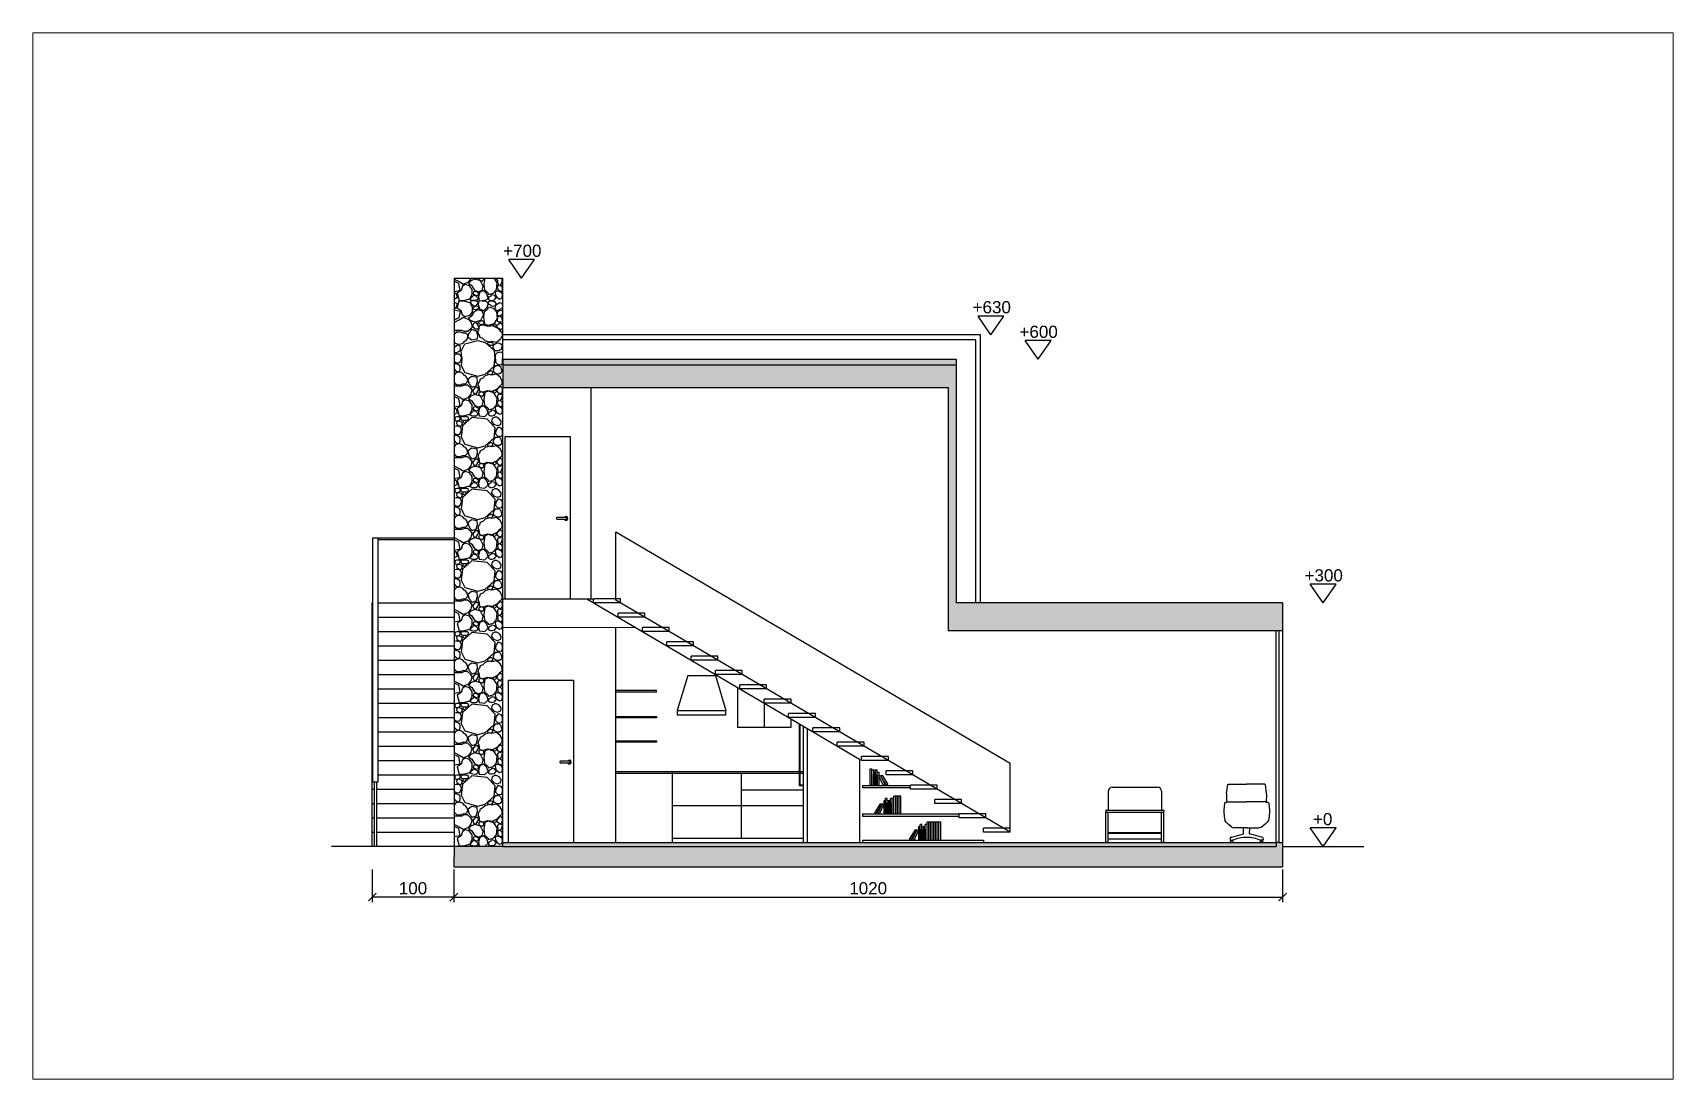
# Paper-space layout 'Layout1' of a CAD drawing. Header units: millimetres. Extents: x 0 to 404, y 1 to 258.
# The model-space entities are those that its viewports show. They can reach past a viewport. Long polylines and large blocks are cut down to what shows.
import ezdxf

# ---------------------------------------------------------------- set-up
doc = ezdxf.new("R2010")
doc.units = ezdxf.units.MM
for name, color, linetype in [('A-DOOR-FULL', 3, 'Continuous'), ('A-FLOOR-LEVL', 3, 'Continuous'), ('A-FLOOR-STRS', 3, 'Continuous'), ('A-FURN', 9, 'Continuous'), ('A-GLAZ-FULL', 4, 'Continuous'), ('A-WALL-FULL-EXTR', 1, 'Continuous'), ('A-WALL-FULL-INTR', 2, 'Continuous'), ('campiture muri sezionati', 253, 'Continuous'), ('QUOTE', 5, 'Continuous'), ('RETINO', 20, 'Continuous')]:
    doc.layers.add(name, color=color, linetype=linetype)
doc.styles.get("Standard").update_dxf_attribs({"font": 'arial.ttf'})
doc.dimstyles.new('ISO-25', dxfattribs={"dimtxt": 2.5, "dimasz": 2.5, "dimexe": 1.25, "dimexo": 0.625, "dimtad": 1, "dimtxsty": 'Standard', "dimcen": 2.5, "dimadec": 0, "dimazin": 0, "dimtfac": 1, "dimtmove": 0, "dimatfit": 3, "dimfxl": 1, "dimarcsym": 0})

psp = doc.layouts.get("Layout1")

# ---------------------------------------------------------------- texts
at = {"layer": 'QUOTE', "char_height": 3, "attachment_point": 1}
for s, insert in [('+700', (115.81, 206.06)), ('+630', (231.42, 192.16)), ('+600', (242.96, 186.11)), ('+300', (313.16, 126.13)), ('+0', (315.24, 66.1))]:
    psp.add_mtext_dynamic_manual_height_columns(s, width=8.0085, gutter_width=12.5, heights=[0], dxfattribs=dict(at, insert=insert))

msp = doc.modelspace()

# ---------------------------------------------------------------- blocks, each defined once
blk = doc.blocks.new('_ArchTick')
at = {"color": 0, "linetype": 'ByBlock', "const_width": 0.15}
blk.add_lwpolyline([(-0.5, -0.5), (0.5, 0.5)], dxfattribs=at)
blk = doc.blocks.new('*D47')
at = {"layer": 'Defpoints', "color": 0, "transparency": 16777216}
for p in [(103.67, 52.85), (307.75, 52.85), (307.75, 45.41)]:
    blk.add_point(p, dxfattribs=at)
at = {"layer": 'QUOTE', "transparency": 16777216}
for p, q in [((103.67, 52.22), (103.67, 44.16)), ((307.75, 52.22), (307.75, 44.16)), ((103.67, 45.41), (307.75, 45.41))]:
    blk.add_line(p, q, dxfattribs=at)
at = {"layer": 'QUOTE', "transparency": 16777216, "xscale": 2, "yscale": 2, "zscale": 2, "rotation": 180}
blk.add_blockref('_ArchTick', (103.67, 45.41), dxfattribs=at)
at = {"layer": 'QUOTE', "transparency": 16777216, "xscale": 2, "yscale": 2, "zscale": 2}
blk.add_blockref('_ArchTick', (307.75, 45.41), dxfattribs=at)
at = {"layer": 'QUOTE', "transparency": 16777216, "insert": (205.71, 47.56), "char_height": 3, "attachment_point": 5}
blk.add_mtext('1020', dxfattribs=at)
blk = doc.blocks.new('*D48')
at = {"layer": 'Defpoints', "color": 0, "transparency": 16777216}
for p in [(83.57, 52.85), (103.67, 52.85), (83.57, 45.41)]:
    blk.add_point(p, dxfattribs=at)
at = {"layer": 'QUOTE', "transparency": 16777216}
for p, q in [((83.57, 52.22), (83.57, 44.16)), ((103.67, 52.22), (103.67, 44.16)), ((103.67, 45.41), (83.57, 45.41))]:
    blk.add_line(p, q, dxfattribs=at)
at = {"layer": 'QUOTE', "transparency": 16777216, "xscale": 2, "yscale": 2, "zscale": 2, "rotation": 180}
blk.add_blockref('_ArchTick', (83.57, 45.41), dxfattribs=at)
at = {"layer": 'QUOTE', "transparency": 16777216, "xscale": 2, "yscale": 2, "zscale": 2}
blk.add_blockref('_ArchTick', (103.67, 45.41), dxfattribs=at)
at = {"layer": 'QUOTE', "transparency": 16777216, "insert": (93.62, 47.56), "char_height": 3, "attachment_point": 5}
blk.add_mtext('100', dxfattribs=at)

# ---------------------------------------------------------------- dimensions: what is measured, and where the dimension line sits
at = {"layer": 'QUOTE'}
dim = psp.add_linear_dim(base=(83.5694, 45.4052), p1=(103.6687, 52.8477), p2=(83.5694, 52.8477), dimstyle='ISO-25', override={"dimtxt": 3, "dimasz": 2, "dimdec": 0, "dimlfac": -5, "dimblk1": 'ArchTick', "dimblk2": 'ArchTick', "dimsah": 1, "dimclrd": 256, "dimclre": 256, "dimclrt": 256, "dimlwd": 65535, "dimlwe": 65535}, dxfattribs=at)
dim.commit()
dim.dimension.update_dxf_attribs({"geometry": '*D48', "text_midpoint": (93.6191, 45.4052), "dimtype": 160})
dim = psp.add_linear_dim(base=(307.75, 45.41), p1=(103.67, 52.85), p2=(307.75, 52.85), dimstyle='ISO-25', override={"dimtxt": 3, "dimasz": 2, "dimdec": 0, "dimlfac": -5, "dimblk1": 'ArchTick', "dimblk2": 'ArchTick', "dimsah": 1, "dimclrd": 256, "dimclre": 256, "dimclrt": 256, "dimlwd": 65535, "dimlwe": 65535}, dxfattribs=at)
dim.commit()
dim.dimension.update_dxf_attribs({"geometry": '*D47', "text_midpoint": (205.71, 47.56)})

# ---------------------------------------------------------------- hatches: boundary and pattern name
at = {"layer": 'campiture muri sezionati'}
h = msp.add_hatch(color=256, dxfattribs=at)
h.dxf.hatch_style = 1
h.paths.add_polyline_path([(6056.512, -1635.638), (6061.512, -1635.638), (6061.512, -1631.614), (6061.512, -1627.59), (6056.512, -1627.59), (6056.512, -615.505), (6031.512, -615.283), (6031.512, -1635.638)])
h = msp.add_hatch(color=256, dxfattribs=at)
h.dxf.hatch_style = 1
h.paths.add_polyline_path([(6056.512, -1627.59), (6061.512, -1627.59), (6061.512, -675.752), (6056.512, -675.752)])
h = msp.add_hatch(color=256, dxfattribs=at)
h.dxf.hatch_style = 1
h.paths.add_polyline_path([(6649.512, -1233.884), (6649.512, -675.752), (6621.512, -675.752), (6621.512, -1223.884), (6322.32, -1223.884), (6322.32, -1635.638), (6356.512, -1635.638), (6356.512, -1233.884)])
h.paths.add_polyline_path([(6656.512, -1233.884), (6656.512, -675.752), (6649.512, -675.752), (6649.512, -1233.884)])
h = msp.add_hatch(color=256, dxfattribs=at)
h.dxf.hatch_style = 1
h.paths.add_polyline_path([(6621.512, -1233.884), (6621.512, -1223.884), (6356.512, -1223.884), (6356.512, -1233.884)])

# ---------------------------------------------------------------- linework, layer by layer
at = {"layer": 'A-DOOR-FULL'}
for p, q in [((6061.512, -682.485), (6261.512, -682.485)), ((6261.512, -682.485), (6261.512, -762.485)), ((6361.512, -678.352), (6561.512, -678.352)), ((6561.512, -678.352), (6561.512, -758.352)), ((6159.512, -746.594), (6159.512, -757.594)), ((6161.512, -757.594), (6161.512, -746.594)), ((6459.512, -742.462), (6459.512, -753.462)), ((6461.512, -753.462), (6461.512, -742.462)), ((6261.512, -762.485), (6061.512, -762.485)), ((6561.512, -758.352), (6361.512, -758.352))]:
    msp.add_line(p, q, dxfattribs=at)
for centre, radius, start, end in [((6160.512, -746.594), 1, 0, 180), ((6460.512, -742.462), 1, 0, 180), ((6160.512, -757.594), 2.281, 115.999829, 64.000171), ((6160.512, -757.594), 1, 180, 0), ((6460.512, -753.462), 2.281, 115.999829, 64.000171), ((6460.512, -753.462), 1, 180, 0)]:
    msp.add_arc(centre, radius, start, end, dxfattribs=at)
at = {"layer": 'A-FLOOR-LEVL'}
for p, q in [((6061.512, -675.752), (6061.512, -1627.59)), ((6361.512, -675.752), (6361.512, -788.92)), ((6322.32, -1223.884), (6322.32, -1635.638)), ((6356.512, -1635.638), (6356.512, -1233.884)), ((6061.512, -1627.59), (6056.512, -1627.59)), ((6061.512, -1631.614), (6061.512, -1635.638))]:
    msp.add_line(p, q, dxfattribs=at)
at = {"layer": 'A-FLOOR-STRS'}
for p, q in [((6056.512, -514.742), (6356.512, -514.742)), ((6135.721, -517.242), (6056.512, -517.242)), ((6135.721, -520.242), (6056.512, -520.242)), ((6074.162, -514.742), (6074.162, -517.242)), ((6074.162, -520.242), (6074.162, -615.505)), ((6091.812, -514.742), (6091.812, -517.242)), ((6091.812, -520.242), (6091.812, -615.505)), ((6109.462, -514.742), (6109.462, -517.242)), ((6109.462, -520.242), (6109.462, -615.505)), ((6127.112, -514.742), (6127.112, -517.242)), ((6127.112, -520.242), (6127.112, -615.505)), ((6135.721, -515.742), (6436.512, -515.742)), ((6135.721, -521.742), (6135.721, -515.742)), ((6436.512, -521.742), (6135.721, -521.742)), ((6144.762, -514.742), (6144.762, -515.742)), ((6144.762, -521.742), (6144.762, -615.505)), ((6162.412, -514.742), (6162.412, -515.742)), ((6162.412, -521.742), (6162.412, -615.505)), ((6180.062, -514.742), (6180.062, -515.742)), ((6180.062, -521.742), (6180.062, -615.505)), ((6197.712, -514.742), (6197.712, -515.742)), ((6197.712, -521.742), (6197.712, -615.505)), ((6215.362, -514.742), (6215.362, -515.742)), ((6215.362, -521.742), (6215.362, -615.505)), ((6233.012, -514.742), (6233.012, -515.742)), ((6233.012, -521.742), (6233.012, -615.505)), ((6250.662, -514.742), (6250.662, -515.742)), ((6250.662, -521.742), (6250.662, -615.505)), ((6268.312, -514.742), (6268.312, -515.742)), ((6268.312, -521.742), (6268.312, -615.505)), ((6285.962, -514.742), (6285.962, -515.742)), ((6285.962, -521.742), (6285.962, -615.505)), ((6303.612, -514.742), (6303.612, -515.742)), ((6303.612, -521.742), (6303.612, -615.505)), ((6321.262, -514.742), (6321.262, -515.742)), ((6321.262, -521.742), (6321.262, -615.505)), ((6338.912, -514.742), (6338.912, -515.742)), ((6338.912, -521.742), (6338.912, -615.505)), ((6356.512, -514.742), (6356.512, -515.742)), ((6356.512, -521.742), (6356.512, -615.505)), ((6434.512, -521.742), (6434.512, -615.505)), ((6436.512, -515.742), (6436.512, -521.742)), ((6436.512, -521.742), (6436.512, -615.505)), ((6056.512, -675.752), (6056.512, -1627.59)), ((6356.512, -820.42), (6356.512, -787.42)), ((6356.512, -787.42), (6361.512, -787.42)), ((6361.512, -820.42), (6361.512, -788.92)), ((6338.912, -850.42), (6338.912, -817.42)), ((6338.912, -817.42), (6343.912, -817.42)), ((6343.912, -850.42), (6343.912, -817.42)), ((6356.512, -820.42), (6361.512, -820.42)), ((6321.262, -880.42), (6321.262, -847.42)), ((6321.262, -847.42), (6326.262, -847.42)), ((6326.262, -880.42), (6326.262, -847.42)), ((6338.912, -850.42), (6343.912, -850.42)), ((6303.612, -910.42), (6303.612, -877.42)), ((6303.612, -877.42), (6308.612, -877.42)), ((6308.612, -910.42), (6308.612, -877.42)), ((6321.262, -880.42), (6326.262, -880.42)), ((6285.962, -940.42), (6285.962, -907.42)), ((6285.962, -907.42), (6290.962, -907.42)), ((6290.962, -940.42), (6290.962, -907.42)), ((6303.612, -910.42), (6308.612, -910.42)), ((6268.312, -970.42), (6268.312, -937.42)), ((6268.312, -937.42), (6273.312, -937.42)), ((6273.312, -970.42), (6273.312, -937.42)), ((6285.962, -940.42), (6290.962, -940.42)), ((6250.662, -1000.42), (6250.662, -967.42)), ((6250.662, -967.42), (6255.662, -967.42)), ((6255.662, -1000.42), (6255.662, -967.42)), ((6268.312, -970.42), (6273.312, -970.42)), ((6233.012, -1030.42), (6233.012, -997.42)), ((6233.012, -997.42), (6238.012, -997.42)), ((6238.012, -1030.42), (6238.012, -997.42)), ((6250.662, -1000.42), (6255.662, -1000.42)), ((6215.362, -1060.42), (6215.362, -1027.42)), ((6215.362, -1027.42), (6220.362, -1027.42)), ((6220.362, -1060.42), (6220.362, -1027.42)), ((6233.012, -1030.42), (6238.012, -1030.42)), ((6197.712, -1090.42), (6197.712, -1057.42)), ((6197.712, -1057.42), (6202.712, -1057.42)), ((6202.712, -1090.42), (6202.712, -1057.42)), ((6215.362, -1060.42), (6220.362, -1060.42)), ((6180.062, -1120.42), (6180.062, -1087.42)), ((6180.062, -1087.42), (6185.062, -1087.42)), ((6185.062, -1120.42), (6185.062, -1087.42)), ((6197.712, -1090.42), (6202.712, -1090.42)), ((6162.412, -1150.42), (6162.412, -1117.42)), ((6162.412, -1117.42), (6167.412, -1117.42)), ((6167.412, -1150.42), (6167.412, -1117.42)), ((6180.062, -1120.42), (6185.062, -1120.42)), ((6144.762, -1180.42), (6144.762, -1147.42)), ((6144.762, -1147.42), (6149.762, -1147.42)), ((6149.762, -1180.42), (6149.762, -1147.42)), ((6162.412, -1150.42), (6167.412, -1150.42)), ((6127.112, -1210.42), (6127.112, -1177.42)), ((6127.112, -1177.42), (6132.112, -1177.42)), ((6132.112, -1210.42), (6132.112, -1177.42)), ((6144.762, -1180.42), (6149.762, -1180.42)), ((6109.462, -1240.42), (6109.462, -1207.42)), ((6109.462, -1207.42), (6114.462, -1207.42)), ((6114.462, -1240.42), (6114.462, -1207.42)), ((6127.112, -1210.42), (6132.112, -1210.42)), ((6091.812, -1270.42), (6091.812, -1237.42)), ((6091.812, -1237.42), (6096.812, -1237.42)), ((6096.812, -1270.42), (6096.812, -1237.42)), ((6109.462, -1240.42), (6114.462, -1240.42)), ((6074.162, -1300.42), (6074.162, -1267.42)), ((6074.162, -1267.42), (6079.162, -1267.42)), ((6079.162, -1300.42), (6079.162, -1267.42)), ((6091.812, -1270.42), (6096.812, -1270.42)), ((6074.162, -1300.42), (6079.162, -1300.42))]:
    msp.add_line(p, q, dxfattribs=at)
at = {"layer": 'A-FURN'}
for p, q in [((6074.162, -1300.42), (6359.809, -814.802)), ((6146.512, -884.002), (6146.512, -814.802)), ((6148.512, -884.002), (6148.512, -814.802)), ((6443.927, -814.802), (6159.162, -1300.42)), ((6184.817, -864.802), (6184.817, -814.802)), ((6186.817, -814.802), (6186.817, -864.802)), ((6214.817, -864.802), (6214.817, -814.802)), ((6216.817, -814.802), (6216.817, -864.802)), ((6246.512, -864.802), (6246.512, -814.802)), ((6248.512, -864.802), (6248.512, -814.802)), ((6359.809, -814.802), (6443.927, -814.802)), ((6186.817, -864.802), (6184.817, -864.802)), ((6216.817, -864.802), (6214.817, -864.802)), ((6246.512, -864.802), (6248.512, -864.802)), ((6148.512, -884.002), (6061.512, -884.002)), ((6066.512, -1045.358), (6066.512, -884.002)), ((6106.512, -1045.358), (6106.512, -884.002)), ((6146.512, -1040.358), (6146.512, -884.002)), ((6148.512, -1040.358), (6148.512, -884.002)), ((6223.825, -890.328), (6218.825, -890.328)), ((6218.825, -890.328), (6218.825, -950.328)), ((6267.272, -903.282), (6223.825, -890.328)), ((6223.825, -890.328), (6223.825, -950.328)), ((6267.272, -903.282), (6267.272, -937.42)), ((6267.272, -937.374), (6223.825, -950.328)), ((6066.512, -969.28), (6146.512, -969.28)), ((6126.512, -969.28), (6126.512, -1045.358)), ((6203.012, -965.056), (6204.012, -965.056)), ((6203.512, -965.056), (6203.512, -1030.522)), ((6204.012, -965.056), (6252.022, -965.056)), ((6218.825, -950.328), (6223.825, -950.328)), ((6149.012, -978.737), (6148.512, -978.737)), ((6149.012, -978.737), (6149.012, -1040.358)), ((6149.012, -978.737), (6149.012, -978.737)), ((6203.512, -997.789), (6232.767, -997.789)), ((6204.786, -1045.358), (6061.512, -1045.358)), ((6207.727, -1040.358), (6131.503, -1040.358)), ((6131.503, -1040.358), (6131.503, -1045.358)), ((6207.139, -1041.358), (6132.503, -1041.358)), ((6132.503, -1041.358), (6132.503, -1045.358)), ((6146.512, -1045.358), (6146.512, -1041.358)), ((6148.512, -1045.358), (6148.512, -1041.358)), ((6149.012, -1045.101), (6148.512, -1045.101)), ((6149.012, -1041.358), (6149.012, -1045.101)), ((6203.512, -1030.522), (6213.512, -1030.522)), ((6201.845, -1050.358), (6061.512, -1050.358)), ((6064.512, -1118.558), (6061.512, -1118.558)), ((6064.512, -1118.558), (6064.512, -1267.42)), ((6093.812, -1118.558), (6093.812, -1237.42)), ((6096.812, -1118.558), (6093.812, -1118.558)), ((6096.812, -1118.558), (6096.812, -1237.42)), ((6128.814, -1177.42), (6128.814, -1118.558)), ((6131.814, -1118.558), (6128.814, -1118.558)), ((6131.814, -1118.558), (6131.814, -1177.42)), ((6131.936, -1128.04), (6152.307, -1128.04)), ((6145.236, -1130.14), (6131.936, -1130.14)), ((6131.936, -1130.14), (6152.307, -1130.14)), ((6150.885, -1130.14), (6150.885, -1132.24)), ((6152.307, -1128.04), (6152.307, -1130.14)), ((6097.928, -1133.301), (6096.812, -1135.08)), ((6096.812, -1135.08), (6108.081, -1142.145)), ((6097.69, -1137.375), (6096.812, -1139.283)), ((6096.812, -1139.283), (6108.375, -1144.601)), ((6112.973, -1144.601), (6096.812, -1144.601)), ((6110.112, -1146.701), (6096.812, -1146.701)), ((6096.812, -1146.701), (6115.761, -1146.701)), ((6110.112, -1148.801), (6096.812, -1148.801)), ((6096.812, -1148.801), (6115.761, -1148.801)), ((6112.973, -1150.901), (6096.812, -1150.901)), ((6096.812, -1150.901), (6112.973, -1150.901)), ((6109.252, -1142.693), (6097.69, -1137.375)), ((6109.196, -1140.366), (6097.928, -1133.301)), ((6108.081, -1142.145), (6109.196, -1140.366)), ((6108.375, -1144.601), (6109.252, -1142.693)), ((6112.973, -1146.701), (6112.973, -1144.601)), ((6112.973, -1150.901), (6112.973, -1148.801)), ((6112.973, -1153.001), (6112.973, -1150.901)), ((6115.761, -1148.801), (6115.761, -1146.701)), ((6148.097, -1132.24), (6131.936, -1132.24)), ((6131.936, -1132.24), (6150.885, -1132.24)), ((6145.236, -1134.34), (6131.936, -1134.34)), ((6131.936, -1134.34), (6150.885, -1134.34)), ((6145.236, -1136.44), (6131.936, -1136.44)), ((6131.936, -1136.44), (6150.885, -1136.44)), ((6148.097, -1138.54), (6131.936, -1138.54)), ((6131.936, -1143.859), (6143.499, -1138.54)), ((6131.936, -1148.061), (6143.205, -1140.997)), ((6131.936, -1143.859), (6132.814, -1145.767)), ((6131.936, -1148.061), (6133.052, -1149.841)), ((6144.376, -1140.448), (6132.814, -1145.767)), ((6144.32, -1142.776), (6133.052, -1149.841)), ((6143.205, -1140.997), (6144.32, -1142.776)), ((6143.499, -1138.54), (6144.376, -1140.448)), ((6148.097, -1136.44), (6148.097, -1138.54)), ((6150.885, -1132.24), (6150.885, -1134.34)), ((6150.885, -1134.34), (6150.885, -1136.44)), ((6110.112, -1153.001), (6096.812, -1153.001)), ((6096.812, -1153.001), (6115.835, -1153.001)), ((6096.812, -1155.101), (6115.835, -1155.101)), ((6096.812, -1157.201), (6118.697, -1157.201)), ((6096.812, -1159.301), (6118.697, -1159.301)), ((6096.812, -1161.401), (6118.697, -1161.401)), ((6096.812, -1163.501), (6118.697, -1163.501)), ((6096.812, -1165.601), (6118.697, -1165.601)), ((6115.835, -1155.101), (6115.835, -1153.001)), ((6115.835, -1157.201), (6115.835, -1155.101)), ((6118.697, -1159.301), (6118.697, -1157.201)), ((6118.697, -1161.401), (6118.697, -1159.301)), ((6118.697, -1163.501), (6118.697, -1161.401)), ((6118.697, -1165.601), (6118.697, -1163.501)), ((6065.628, -1176.104), (6064.512, -1177.883)), ((6064.512, -1177.883), (6075.781, -1184.948)), ((6065.39, -1180.178), (6064.512, -1182.086)), ((6064.512, -1182.086), (6076.075, -1187.404)), ((6080.673, -1187.404), (6064.512, -1187.404)), ((6077.812, -1189.504), (6064.512, -1189.504)), ((6064.512, -1189.504), (6083.461, -1189.504)), ((6077.812, -1191.604), (6064.512, -1191.604)), ((6064.512, -1191.604), (6083.461, -1191.604)), ((6076.952, -1185.496), (6065.39, -1180.178)), ((6076.896, -1183.169), (6065.628, -1176.104)), ((6075.781, -1184.948), (6076.896, -1183.169)), ((6076.075, -1187.404), (6076.952, -1185.496)), ((6080.673, -1189.504), (6080.673, -1187.404)), ((6080.673, -1193.704), (6080.673, -1191.604)), ((6083.461, -1191.604), (6083.461, -1189.504)), ((6080.673, -1193.704), (6064.512, -1193.704)), ((6064.512, -1193.704), (6080.673, -1193.704)), ((6077.812, -1195.804), (6064.512, -1195.804)), ((6064.512, -1195.804), (6083.535, -1195.804)), ((6064.512, -1197.904), (6086.397, -1197.904)), ((6064.512, -1200.004), (6086.397, -1200.004)), ((6064.512, -1202.104), (6086.397, -1202.104)), ((6064.512, -1204.204), (6086.397, -1204.204)), ((6064.512, -1206.304), (6086.397, -1206.304)), ((6064.512, -1208.404), (6086.397, -1208.404)), ((6064.512, -1210.504), (6086.397, -1210.504)), ((6080.673, -1195.804), (6080.673, -1193.704)), ((6083.535, -1197.904), (6083.535, -1195.804)), ((6086.397, -1200.004), (6086.397, -1197.904)), ((6086.397, -1202.104), (6086.397, -1200.004)), ((6086.397, -1204.204), (6086.397, -1202.104)), ((6086.397, -1206.304), (6086.397, -1204.204)), ((6086.397, -1208.404), (6086.397, -1206.304)), ((6086.397, -1210.504), (6086.397, -1208.404)), ((6086.397, -1212.604), (6086.397, -1210.504)), ((6064.512, -1212.604), (6086.397, -1212.604)), ((6064.512, -1214.704), (6086.397, -1214.704)), ((6086.397, -1214.704), (6086.397, -1212.604)), ((6064.512, -1267.42), (6061.512, -1267.42)), ((6079.162, -1300.42), (6159.162, -1300.42)), ((6061.538, -1420.922), (6061.538, -1418.222)), ((6061.538, -1418.222), (6099.207, -1418.222)), ((6072.818, -1421.222), (6072.818, -1486.351)), ((6073.518, -1420.922), (6073.118, -1420.922)), ((6073.818, -1421.222), (6073.818, -1486.351)), ((6098.707, -1418.722), (6098.707, -1488.849)), ((6100.907, -1418.222), (6099.207, -1418.222)), ((6124.538, -1420.922), (6101.407, -1420.922)), ((6061.538, -1489.349), (6061.538, -1486.651)), ((6073.118, -1486.651), (6073.518, -1486.651)), ((6100.907, -1489.349), (6099.207, -1489.349)), ((6124.538, -1486.651), (6101.407, -1486.651)), ((6061.512, -1575.434), (6061.512, -1570.54)), ((6061.512, -1570.54), (6062.598, -1571.893)), ((6062.598, -1574.081), (6061.512, -1575.434)), ((6062.598, -1571.893), (6064.451, -1571.934)), ((6064.477, -1574.148), (6062.598, -1574.081)), ((6064.483, -1571.234), (6064.411, -1571.911)), ((6064.411, -1571.911), (6064.411, -1574.301)), ((6064.451, -1571.934), (6064.411, -1574.301)), ((6064.411, -1574.301), (6064.477, -1574.148)), ((6064.953, -1570.946), (6064.483, -1571.234)), ((6067.398, -1571.295), (6064.953, -1570.946)), ((6067.855, -1571.673), (6067.398, -1571.295)), ((6067.855, -1571.673), (6067.855, -1573.174)), ((6067.855, -1573.174), (6072.112, -1587.696)), ((6080.084, -1573.635), (6079.617, -1575.851)), ((6080.084, -1573.635), (6079.617, -1575.851)), ((6111.534, -1567.115), (6111.534, -1590.614)), ((6132.871, -1568.307), (6133.206, -1568.946)), ((6067.855, -1609.646), (6072.112, -1595.123)), ((6072.112, -1587.696), (6079.509, -1587.462)), ((6072.112, -1595.123), (6079.509, -1595.357)), ((6079.48, -1590.614), (6079.617, -1575.851)), ((6079.48, -1590.614), (6079.487, -1591.41)), ((6079.48, -1592.205), (6079.487, -1591.41)), ((6079.48, -1592.205), (6079.617, -1606.968)), ((6111.534, -1591.41), (6111.534, -1590.614)), ((6111.534, -1591.41), (6111.534, -1592.205)), ((6111.534, -1615.705), (6111.534, -1592.205)), ((6061.512, -1607.385), (6061.512, -1612.28)), ((6062.598, -1608.739), (6061.512, -1607.385)), ((6061.512, -1612.28), (6062.598, -1610.926)), ((6064.477, -1608.671), (6062.598, -1608.739)), ((6062.598, -1610.926), (6064.451, -1610.886)), ((6064.411, -1608.518), (6064.477, -1608.671)), ((6064.411, -1610.909), (6064.411, -1608.518)), ((6064.451, -1610.886), (6064.411, -1608.518)), ((6064.483, -1611.585), (6064.411, -1610.909)), ((6064.953, -1611.874), (6064.483, -1611.585)), ((6067.398, -1611.524), (6064.953, -1611.874)), ((6067.855, -1611.147), (6067.398, -1611.524)), ((6067.855, -1611.147), (6067.855, -1609.646)), ((6080.084, -1609.184), (6079.617, -1606.968)), ((6080.084, -1609.184), (6079.617, -1606.968)), ((6132.871, -1614.512), (6133.206, -1613.874))]:
    msp.add_line(p, q, dxfattribs=at)
at = {"layer": 'A-FURN', "ltscale": 0.005}
for p, q in [((6061.538, -1420.922), (6098.707, -1420.922)), ((6065.855, -1420.922), (6065.855, -1486.651)), ((6101.407, -1418.722), (6101.407, -1488.849)), ((6129.538, -1425.922), (6129.538, -1481.651)), ((6061.538, -1486.651), (6098.707, -1486.651)), ((6061.538, -1489.349), (6099.207, -1489.349))]:
    msp.add_line(p, q, dxfattribs=at)
at = {"layer": 'A-FURN'}
for points in [[(6122.422, -1566.74), (6132.871, -1568.307)], [(6133.206, -1568.946), (6133.206, -1591.41)], [(6133.206, -1613.874), (6133.206, -1591.41)], [(6122.422, -1616.079), (6132.871, -1614.512)]]:
    msp.add_lwpolyline(points, dxfattribs=at)
for points in [[(6109.833, -1564.032, 0), (6101.352, -1563.158, 0), (6099.264, -1563.198, 0), (6093.957, -1563.622, 0), (6088.755, -1564.599, 0)], [(6109.833, -1618.787, 0), (6101.352, -1619.662, 0), (6099.264, -1619.622, 0), (6093.957, -1619.197, 0), (6088.755, -1618.221, 0)]]:
    msp.add_polyline3d(points, dxfattribs=at)
for centre, radius, start, end in [((6073.118, -1421.222), 0.3, 90, 180), ((6073.518, -1421.222), 0.3, 0, 90), ((6099.207, -1418.722), 0.5, 90, 180), ((6100.907, -1418.722), 0.5, 0, 90), ((6073.118, -1486.351), 0.3, 180, 270), ((6073.518, -1486.351), 0.3, 270, 0), ((6099.207, -1488.849), 0.5, 180, 270), ((6100.907, -1488.849), 0.5, 270, 0), ((6109.313, -1565.542), 1.597, 333.78685, 70.991126), ((6118.626, -1628.684), 62.06, 86.492912, 96.399524), ((6109.313, -1617.277), 1.597, 289.008874, 26.21315), ((6118.626, -1554.135), 62.06, 263.600476, 273.507088)]:
    msp.add_arc(centre, radius, start, end, dxfattribs=at)
at = {"layer": 'A-FURN', "ltscale": 0.005}
for centre, start, end in [((6124.538, -1425.922), 0, 90), ((6124.538, -1481.651), 270, 0)]:
    msp.add_arc(centre, 5, start, end, dxfattribs=at)
at = {"layer": 'A-FURN', "extrusion": (0, 0, -1)}
for centre, radius, start, end in [((-6030.852, -1590.758), 37.377, 153.877529, 180.999128), ((-6105.543, -1589.384), 29.936, 31.740841, 55.888638), ((-6111.304, -1566.532), 0.627, 229.816453, 26.958713), ((-6030.852, -1592.061), 37.377, 179.000872, 206.122471), ((-6105.543, -1593.435), 29.936, 304.111362, 328.259159), ((-6111.304, -1616.288), 0.627, 333.041287, 130.183547)]:
    msp.add_arc(centre, radius, start, end, dxfattribs=at)
at = {"layer": 'A-GLAZ-FULL'}
for p, q in [((6680.512, -1257.884), (6680.512, -675.752)), ((6686.512, -1263.884), (6686.512, -675.752)), ((6356.512, -1257.884), (6680.512, -1257.884)), ((6356.512, -1263.884), (6356.512, -1259.884)), ((6356.512, -1263.884), (6686.512, -1263.884)), ((6061.512, -1627.59), (6322.32, -1627.59)), ((6061.512, -1631.614), (6061.512, -1627.59)), ((6061.512, -1631.59), (6322.32, -1631.59))]:
    msp.add_line(p, q, dxfattribs=at)
at = {"layer": 'A-WALL-FULL-EXTR'}
for p, q in [((6056.512, -675.752), (6056.512, -464.742)), ((6031.512, -615.238), (6031.512, -1635.638)), ((6056.512, -615.505), (6031.512, -615.283)), ((6756.512, -615.505), (6056.512, -615.505)), ((6756.512, -615.505), (6756.512, -675.752)), ((6056.512, -675.752), (6621.512, -675.752)), ((6326.512, -675.752), (6326.277, -838.82)), ((6621.512, -675.752), (6621.512, -1223.884)), ((6656.512, -675.752), (6621.512, -675.752)), ((6649.512, -675.752), (6649.512, -1233.884)), ((6656.512, -675.752), (6656.512, -1233.884)), ((6656.512, -675.752), (6756.512, -675.752)), ((6621.512, -1223.884), (6322.32, -1223.884)), ((6656.512, -1233.884), (6356.512, -1233.884)), ((6356.512, -1635.638), (6056.512, -1635.638)), ((6056.512, -1635.638), (6056.512, -1735.638))]:
    msp.add_line(p, q, dxfattribs=at)
msp.add_lwpolyline([(6056.512, -1635.638), (6031.512, -1635.638)], dxfattribs=at)
at = {"layer": 'A-WALL-FULL-INTR'}
for p, q in [((6361.512, -778.92), (6164.08, -1114.558)), ((6361.512, -784.472), (6621.512, -784.472)), ((6061.512, -814.802), (6326.512, -814.802)), ((6164.08, -1114.558), (6061.512, -1114.558)), ((6061.512, -1631.59), (6061.512, -1631.59))]:
    msp.add_line(p, q, dxfattribs=at)
at = {"layer": 'RETINO'}
for p, q in [((6068.696, -615.681), (6069.997, -623.038)), ((6069.997, -623.038), (6078.541, -621.528)), ((6078.541, -621.528), (6081.328, -615.503)), ((6754.609, -652.408), (6756.512, -652.408)), ((6753.123, -674.959), (6754.984, -674.959)), ((6753.845, -669.052), (6755.826, -667.84)), ((6754.984, -674.959), (6756.512, -674.095)), ((6755.826, -667.84), (6756.512, -670.847))]:
    msp.add_line(p, q, dxfattribs=at)
at = {"layer": 'RETINO', "ltscale": 0.1}
for p, q in [((6658.716, -624.308), (6656.512, -624.308)), ((6658.716, -625.212), (6656.512, -625.212))]:
    msp.add_line(p, q, dxfattribs=at)
at = {"layer": 'RETINO'}
for points in [[(6069.835, -624.5), (6066.497, -619.181), (6057.439, -621.704), (6057.439, -627.023), (6059.482, -634.797), (6064.726, -637.865), (6071.061, -637.865), (6075.488, -634.729), (6077.191, -629.069), (6075.147, -626.137), (6069.835, -624.5)], [(6084.083, -615.249), (6080.547, -622.807), (6077.758, -626.824), (6078.914, -629.616), (6080.551, -633.568), (6084.627, -636.629), (6089.456, -637.786), (6092.312, -635.948), (6095.373, -632.271), (6095.373, -627.981), (6094.013, -624.986), (6094.013, -621.99), (6094.013, -617.019), (6094.013, -615.505)], [(6098.73, -615.505), (6097.814, -616.621), (6095.487, -619.144), (6095.487, -623.092), (6096.844, -626.263), (6096.844, -629.692), (6098.714, -631.889), (6101.1, -632.321), (6104.5, -631.221), (6106.768, -629.826), (6107.421, -627.987), (6109.707, -626.189), (6110.809, -623.778), (6111.299, -620.876), (6109.808, -617.284)], [(6108.847, -653.996), (6118.651, -664.868), (6131.101, -666.14), (6141.562, -656.298), (6143.465, -637.248), (6133.427, -626.123), (6119.601, -624.115), (6110.611, -628.852), (6106.154, -644.642), (6108.847, -653.996)], [(6109.808, -617.284), (6107.641, -615.579), (6107.56, -615.505)], [(6115.206, -615.505), (6113.835, -616.842), (6111.661, -619.759), (6112.494, -622.491), (6115.408, -623.193), (6117.12, -623.193), (6119.146, -622.538), (6120.218, -621.091), (6121.501, -618.443), (6121.501, -616.757), (6120.953, -615.505)], [(6124.555, -615.505), (6122.86, -618.162), (6122.65, -621.561), (6123.855, -623.148), (6126.072, -624.055), (6128.111, -624.531), (6131.447, -623.833), (6133.024, -620.918), (6132.875, -618.013), (6132.354, -615.556), (6132.272, -615.505)], [(6138.714, -623.002), (6139.281, -620.907), (6138.153, -618.87), (6136.644, -618.63), (6134.936, -619.303), (6133.365, -621.806), (6132.908, -623.51), (6133.849, -624.909), (6135.707, -626.075), (6136.613, -625.592), (6137.66, -625.332), (6138.2, -624.217), (6138.714, -623.002)], [(6139.631, -620.469), (6140.218, -622.396), (6142.11, -623.441), (6143.415, -622.886), (6144.426, -621.514), (6144.426, -618.771), (6143.945, -617.207), (6142.515, -616.571), (6140.479, -616.571), (6140.005, -617.397), (6139.31, -618.118), (6139.435, -619.261), (6139.631, -620.469)], [(6144.568, -627.295), (6144.45, -625.215), (6143.756, -623.924), (6142.79, -623.731), (6140.869, -624.431), (6140.28, -625.829), (6140.369, -627.761), (6140.186, -629.41), (6140.546, -632.574), (6142.526, -633.469), (6143.601, -633.194), (6144.461, -631.817), (6144.346, -628.775), (6144.568, -627.295)], [(6158.061, -624.5), (6154.724, -619.181), (6145.665, -621.704), (6145.665, -627.023), (6147.708, -634.797), (6152.953, -637.865), (6159.287, -637.865), (6163.714, -634.729), (6165.417, -629.069), (6163.374, -626.137), (6158.061, -624.5)], [(6157.05, -615.505), (6156.923, -615.681), (6158.223, -623.038), (6166.767, -621.528), (6169.553, -615.505)], [(6172.189, -615.505), (6168.773, -622.807), (6165.985, -626.824), (6167.141, -629.616), (6168.777, -633.568), (6172.854, -636.629), (6177.682, -637.786), (6180.539, -635.948), (6183.599, -632.271), (6183.599, -627.981), (6182.239, -624.986), (6182.239, -621.99), (6182.239, -617.019), (6182.239, -615.505)], [(6186.957, -615.505), (6186.04, -616.621), (6183.713, -619.144), (6183.713, -623.092), (6185.071, -626.263), (6185.071, -629.692), (6186.94, -631.889), (6189.326, -632.321), (6192.727, -631.221), (6194.995, -629.826), (6195.648, -627.987), (6197.933, -626.189), (6199.036, -623.778), (6199.525, -620.876), (6198.034, -617.284)], [(6197.073, -653.996), (6206.878, -664.868), (6219.328, -666.14), (6229.788, -656.298), (6231.691, -637.248), (6221.653, -626.123), (6207.827, -624.115), (6198.838, -628.852), (6194.38, -644.642), (6197.073, -653.996)], [(6198.034, -617.284), (6195.867, -615.579), (6195.787, -615.505)], [(6203.432, -615.505), (6202.062, -616.842), (6199.888, -619.759), (6200.72, -622.491), (6203.634, -623.193), (6205.346, -623.193), (6207.372, -622.538), (6208.444, -621.091), (6209.727, -618.443), (6209.727, -616.757), (6209.179, -615.505)], [(6212.781, -615.505), (6211.087, -618.162), (6210.876, -621.561), (6212.081, -623.148), (6214.298, -624.055), (6216.337, -624.531), (6219.673, -623.833), (6221.25, -620.918), (6221.101, -618.013), (6220.581, -615.556), (6220.498, -615.505)], [(6226.94, -623.002), (6227.507, -620.907), (6226.379, -618.87), (6224.87, -618.63), (6223.162, -619.303), (6221.591, -621.806), (6221.134, -623.51), (6222.075, -624.909), (6223.933, -626.075), (6224.839, -625.592), (6225.886, -625.332), (6226.427, -624.217), (6226.94, -623.002)], [(6227.857, -620.469), (6228.444, -622.396), (6230.336, -623.441), (6231.641, -622.886), (6232.652, -621.514), (6232.652, -618.771), (6232.171, -617.207), (6230.741, -616.571), (6228.705, -616.571), (6228.231, -617.397), (6227.536, -618.118), (6227.662, -619.261), (6227.857, -620.469)], [(6232.794, -627.295), (6232.677, -625.215), (6231.983, -623.924), (6231.017, -623.731), (6229.095, -624.431), (6228.506, -625.829), (6228.596, -627.761), (6228.412, -629.41), (6228.773, -632.574), (6230.753, -633.469), (6231.827, -633.194), (6232.687, -631.817), (6232.573, -628.775), (6232.794, -627.295)], [(6246.287, -624.5), (6242.95, -619.181), (6233.891, -621.704), (6233.891, -627.023), (6235.935, -634.797), (6241.179, -637.865), (6247.513, -637.865), (6251.941, -634.729), (6253.643, -629.069), (6251.6, -626.137), (6246.287, -624.5)], [(6245.277, -615.505), (6245.149, -615.681), (6246.45, -623.038), (6254.993, -621.528), (6257.78, -615.505)], [(6260.536, -615.249), (6256.999, -622.807), (6254.211, -626.824), (6255.367, -629.616), (6257.004, -633.568), (6261.08, -636.629), (6265.909, -637.786), (6268.765, -635.948), (6271.826, -632.271), (6271.826, -627.981), (6270.465, -624.986), (6270.465, -621.99), (6270.465, -617.019), (6270.465, -615.505)], [(6275.183, -615.505), (6274.267, -616.621), (6271.94, -619.144), (6271.94, -623.092), (6273.297, -626.263), (6273.297, -629.692), (6275.167, -631.889), (6277.553, -632.321), (6280.953, -631.221), (6283.221, -629.826), (6283.874, -627.987), (6286.16, -626.189), (6287.262, -623.778), (6287.752, -620.876), (6286.261, -617.284)], [(6285.299, -653.996), (6295.104, -664.868), (6307.554, -666.14), (6318.015, -656.298), (6319.917, -637.248), (6309.88, -626.123), (6296.054, -624.115), (6287.064, -628.852), (6282.607, -644.642), (6285.299, -653.996)], [(6286.261, -617.284), (6284.093, -615.579), (6284.013, -615.505)], [(6291.658, -615.505), (6290.288, -616.842), (6288.114, -619.759), (6288.947, -622.491), (6291.861, -623.193), (6293.573, -623.193), (6295.598, -622.538), (6296.67, -621.091), (6297.953, -618.443), (6297.953, -616.757), (6297.406, -615.505)], [(6301.007, -615.505), (6299.313, -618.162), (6299.102, -621.561), (6300.308, -623.148), (6302.525, -624.055), (6304.564, -624.531), (6307.899, -623.833), (6309.477, -620.918), (6309.328, -618.013), (6308.807, -615.556), (6308.725, -615.505)], [(6315.166, -623.002), (6315.734, -620.907), (6314.605, -618.87), (6313.097, -618.63), (6311.388, -619.303), (6309.818, -621.806), (6309.36, -623.51), (6310.301, -624.909), (6312.16, -626.075), (6313.065, -625.592), (6314.113, -625.332), (6314.653, -624.217), (6315.166, -623.002)], [(6316.084, -620.469), (6316.671, -622.396), (6318.563, -623.441), (6319.867, -622.886), (6320.879, -621.514), (6320.879, -618.771), (6320.398, -617.207), (6318.968, -616.571), (6316.932, -616.571), (6316.458, -617.397), (6315.763, -618.118), (6315.888, -619.261), (6316.084, -620.469)], [(6321.021, -627.295), (6320.903, -625.215), (6320.209, -623.924), (6319.243, -623.731), (6317.322, -624.431), (6316.733, -625.829), (6316.822, -627.761), (6316.639, -629.41), (6316.999, -632.574), (6318.979, -633.469), (6320.053, -633.194), (6320.914, -631.817), (6320.799, -628.775), (6321.021, -627.295)], [(6334.514, -624.5), (6331.176, -619.181), (6322.118, -621.704), (6322.118, -627.023), (6324.161, -634.797), (6329.406, -637.865), (6335.74, -637.865), (6340.167, -634.729), (6341.87, -629.069), (6339.826, -626.137), (6334.514, -624.5)], [(6333.503, -615.505), (6333.376, -615.681), (6334.676, -623.038), (6343.22, -621.528), (6346.006, -615.505)], [(6348.642, -615.505), (6345.226, -622.807), (6342.437, -626.824), (6343.593, -629.616), (6345.23, -633.568), (6349.306, -636.629), (6354.135, -637.786), (6356.991, -635.948), (6360.052, -632.271), (6360.052, -627.981), (6358.692, -624.986), (6358.692, -621.99), (6358.692, -617.019), (6358.692, -615.505)], [(6363.409, -615.505), (6362.493, -616.621), (6360.166, -619.144), (6360.166, -623.092), (6361.523, -626.263), (6361.523, -629.692), (6363.393, -631.889), (6365.779, -632.321), (6369.179, -631.221), (6371.447, -629.826), (6372.1, -627.987), (6374.386, -626.189), (6375.488, -623.778), (6375.978, -620.876), (6374.487, -617.284)], [(6373.526, -653.996), (6383.331, -664.868), (6395.78, -666.14), (6406.241, -656.298), (6408.144, -637.248), (6398.106, -626.123), (6384.28, -624.115), (6375.29, -628.852), (6370.833, -644.642), (6373.526, -653.996)], [(6374.487, -617.284), (6372.32, -615.579), (6372.239, -615.505)], [(6379.885, -615.505), (6378.514, -616.842), (6376.341, -619.759), (6377.173, -622.491), (6380.087, -623.193), (6381.799, -623.193), (6383.825, -622.538), (6384.897, -621.091), (6386.18, -618.443), (6386.18, -616.757), (6385.632, -615.505)], [(6389.234, -615.505), (6387.539, -618.162), (6387.329, -621.561), (6388.534, -623.148), (6390.751, -624.055), (6392.79, -624.531), (6396.126, -623.833), (6397.703, -620.918), (6397.554, -618.013), (6397.033, -615.556), (6396.951, -615.505)], [(6403.393, -623.002), (6403.96, -620.907), (6402.832, -618.87), (6401.323, -618.63), (6399.615, -619.303), (6398.044, -621.806), (6397.587, -623.51), (6398.528, -624.909), (6400.386, -626.075), (6401.292, -625.592), (6402.339, -625.332), (6402.879, -624.217), (6403.393, -623.002)], [(6404.31, -620.469), (6404.897, -622.396), (6406.789, -623.441), (6408.094, -622.886), (6409.105, -621.514), (6409.105, -618.771), (6408.624, -617.207), (6407.194, -616.571), (6405.158, -616.571), (6404.684, -617.397), (6403.989, -618.118), (6404.114, -619.261), (6404.31, -620.469)], [(6409.247, -627.295), (6409.129, -625.215), (6408.435, -623.924), (6407.469, -623.731), (6405.548, -624.431), (6404.959, -625.829), (6405.048, -627.761), (6404.865, -629.41), (6405.226, -632.574), (6407.205, -633.469), (6408.28, -633.194), (6409.14, -631.817), (6409.025, -628.775), (6409.247, -627.295)], [(6422.74, -624.5), (6419.403, -619.181), (6410.344, -621.704), (6410.344, -627.023), (6412.387, -634.797), (6417.632, -637.865), (6423.966, -637.865), (6428.393, -634.729), (6430.096, -629.069), (6428.053, -626.137), (6422.74, -624.5)], [(6420.419, -615.505), (6419.345, -617.923), (6414.116, -619.663), (6411.813, -615.505)], [(6421.729, -615.505), (6421.602, -615.681), (6422.903, -623.038), (6431.446, -621.528), (6434.232, -615.505)], [(6436.868, -615.505), (6433.452, -622.807), (6430.664, -626.824), (6431.82, -629.616), (6433.457, -633.568), (6437.533, -636.629), (6442.361, -637.786), (6445.218, -635.948), (6448.278, -632.271), (6448.278, -627.981), (6446.918, -624.986), (6446.918, -621.99), (6446.918, -617.019), (6446.918, -615.505)], [(6451.636, -615.505), (6450.719, -616.621), (6448.392, -619.144), (6448.392, -623.092), (6449.75, -626.263), (6449.75, -629.692), (6451.62, -631.889), (6454.006, -632.321), (6457.406, -631.221), (6459.674, -629.826), (6460.327, -627.987), (6462.613, -626.189), (6463.715, -623.778), (6464.204, -620.876), (6462.713, -617.284)], [(6461.752, -653.996), (6471.557, -664.868), (6484.007, -666.14), (6494.467, -656.298), (6496.37, -637.248), (6486.333, -626.123), (6472.506, -624.115), (6463.517, -628.852), (6459.059, -644.642), (6461.752, -653.996)], [(6462.713, -617.284), (6460.546, -615.579), (6460.466, -615.505)], [(6468.111, -615.505), (6466.741, -616.842), (6464.567, -619.759), (6465.399, -622.491), (6468.314, -623.193), (6470.025, -623.193), (6472.051, -622.538), (6473.123, -621.091), (6474.406, -618.443), (6474.406, -616.757), (6473.858, -615.505)], [(6477.46, -615.505), (6475.766, -618.162), (6475.555, -621.561), (6476.76, -623.148), (6478.977, -624.055), (6481.016, -624.531), (6484.352, -623.833), (6485.929, -620.918), (6485.781, -618.013), (6485.26, -615.556), (6485.178, -615.505)], [(6491.619, -623.002), (6492.187, -620.907), (6491.058, -618.87), (6489.549, -618.63), (6487.841, -619.303), (6486.27, -621.806), (6485.813, -623.51), (6486.754, -624.909), (6488.612, -626.075), (6489.518, -625.592), (6490.565, -625.332), (6491.106, -624.217), (6491.619, -623.002)], [(6492.536, -620.469), (6493.124, -622.396), (6495.015, -623.441), (6496.32, -622.886), (6497.331, -621.514), (6497.331, -618.771), (6496.85, -617.207), (6495.421, -616.571), (6493.384, -616.571), (6492.911, -617.397), (6492.216, -618.118), (6492.341, -619.261), (6492.536, -620.469)], [(6497.473, -627.295), (6497.356, -625.215), (6496.662, -623.924), (6495.696, -623.731), (6493.774, -624.431), (6493.185, -625.829), (6493.275, -627.761), (6493.092, -629.41), (6493.452, -632.574), (6495.432, -633.469), (6496.506, -633.194), (6497.367, -631.817), (6497.252, -628.775), (6497.473, -627.295)], [(6510.967, -624.5), (6507.629, -619.181), (6498.571, -621.704), (6498.571, -627.023), (6500.614, -634.797), (6505.858, -637.865), (6512.192, -637.865), (6516.62, -634.729), (6518.322, -629.069), (6516.279, -626.137), (6510.967, -624.5)], [(6508.645, -615.505), (6507.572, -617.923), (6502.342, -619.663), (6500.04, -615.505)], [(6509.956, -615.505), (6509.828, -615.681), (6511.129, -623.038), (6519.673, -621.528), (6522.459, -615.505)], [(6525.095, -615.505), (6521.678, -622.807), (6518.89, -626.824), (6520.046, -629.616), (6521.683, -633.568), (6525.759, -636.629), (6530.588, -637.786), (6533.444, -635.948), (6536.505, -632.271), (6536.505, -627.981), (6535.144, -624.986), (6535.144, -621.99), (6535.144, -617.019), (6535.144, -615.505)], [(6539.862, -615.505), (6538.946, -616.621), (6536.619, -619.144), (6536.619, -623.092), (6537.976, -626.263), (6537.976, -629.692), (6539.846, -631.889), (6542.232, -632.321), (6545.632, -631.221), (6547.9, -629.826), (6548.553, -627.987), (6550.839, -626.189), (6551.941, -623.778), (6552.431, -620.876), (6550.94, -617.284)], [(6549.978, -653.996), (6559.783, -664.868), (6572.233, -666.14), (6582.694, -656.298), (6584.597, -637.248), (6574.559, -626.123), (6560.733, -624.115), (6551.743, -628.852), (6547.286, -644.642), (6549.978, -653.996)], [(6550.94, -617.284), (6548.772, -615.579), (6548.692, -615.505)], [(6556.338, -615.505), (6554.967, -616.842), (6552.793, -619.759), (6553.626, -622.491), (6556.54, -623.193), (6558.252, -623.193), (6560.277, -622.538), (6561.349, -621.091), (6562.632, -618.443), (6562.632, -616.757), (6562.085, -615.505)], [(6565.687, -615.505), (6563.992, -618.162), (6563.781, -621.561), (6564.987, -623.148), (6567.204, -624.055), (6569.243, -624.531), (6572.578, -623.833), (6574.156, -620.918), (6574.007, -618.013), (6573.486, -615.556), (6573.404, -615.505)], [(6579.845, -623.002), (6580.413, -620.907), (6579.285, -618.87), (6577.776, -618.63), (6576.067, -619.303), (6574.497, -621.806), (6574.04, -623.51), (6574.981, -624.909), (6576.839, -626.075), (6577.745, -625.592), (6578.792, -625.332), (6579.332, -624.217), (6579.845, -623.002)], [(6580.763, -620.469), (6581.35, -622.396), (6583.242, -623.441), (6584.547, -622.886), (6585.558, -621.514), (6585.558, -618.771), (6585.077, -617.207), (6583.647, -616.571), (6581.611, -616.571), (6581.137, -617.397), (6580.442, -618.118), (6580.567, -619.261), (6580.763, -620.469)], [(6585.7, -627.295), (6585.582, -625.215), (6584.888, -623.924), (6583.922, -623.731), (6582.001, -624.431), (6581.412, -625.829), (6581.501, -627.761), (6581.318, -629.41), (6581.678, -632.574), (6583.658, -633.469), (6584.733, -633.194), (6585.593, -631.817), (6585.478, -628.775), (6585.7, -627.295)], [(6599.193, -624.5), (6595.855, -619.181), (6586.797, -621.704), (6586.797, -627.023), (6588.84, -634.797), (6594.085, -637.865), (6600.419, -637.865), (6604.846, -634.729), (6606.549, -629.069), (6604.505, -626.137), (6599.193, -624.5)], [(6596.871, -615.505), (6595.798, -617.923), (6590.569, -619.663), (6588.266, -615.505)], [(6598.182, -615.505), (6598.055, -615.681), (6599.355, -623.038), (6607.899, -621.528), (6610.685, -615.505)], [(6613.321, -615.505), (6609.905, -622.807), (6607.116, -626.824), (6608.273, -629.616), (6609.909, -633.568), (6613.985, -636.629), (6618.814, -637.786), (6621.671, -635.948), (6624.731, -632.271), (6624.731, -627.981), (6623.371, -624.986), (6623.371, -621.99), (6623.371, -617.019), (6623.371, -615.505)], [(6628.088, -615.505), (6627.172, -616.621), (6624.845, -619.144), (6624.845, -623.092), (6626.203, -626.263), (6626.203, -629.692), (6628.072, -631.889), (6630.458, -632.321), (6633.859, -631.221), (6636.126, -629.826), (6636.779, -627.987), (6639.065, -626.189), (6640.167, -623.778), (6640.657, -620.876), (6639.166, -617.284)], [(6656.512, -625.212), (6648.959, -624.115), (6639.969, -628.852), (6635.512, -644.642), (6638.205, -653.996)], [(6639.166, -617.284), (6636.999, -615.579), (6636.918, -615.505)], [(6644.564, -615.505), (6643.193, -616.842), (6641.02, -619.759), (6641.852, -622.491), (6644.766, -623.193), (6646.478, -623.193), (6648.504, -622.538), (6649.576, -621.091), (6650.859, -618.443), (6650.859, -616.757), (6650.311, -615.505)], [(6653.913, -615.505), (6652.218, -618.162), (6652.008, -621.561), (6653.213, -623.148), (6655.43, -624.055), (6656.512, -624.308)], [(6661.316, -615.505), (6663.01, -618.162), (6663.221, -621.561), (6662.015, -623.148), (6659.798, -624.055), (6658.716, -624.308)], [(6658.716, -625.212), (6666.269, -624.115), (6675.259, -628.852), (6679.716, -644.642), (6677.024, -653.996)], [(6670.664, -615.505), (6672.035, -616.842), (6674.209, -619.759), (6673.376, -622.491), (6670.462, -623.193), (6668.75, -623.193), (6666.725, -622.538), (6665.653, -621.091), (6664.37, -618.443), (6664.37, -616.757), (6664.917, -615.505)], [(6687.14, -615.505), (6688.056, -616.621), (6690.383, -619.144), (6690.383, -623.092), (6689.026, -626.263), (6689.026, -629.692), (6687.156, -631.889), (6684.77, -632.321), (6681.37, -631.221), (6679.102, -629.826), (6678.449, -627.987), (6676.163, -626.189), (6675.061, -623.778), (6674.571, -620.876), (6676.062, -617.284)], [(6676.062, -617.284), (6678.23, -615.579), (6678.31, -615.505)], [(6701.907, -615.505), (6705.324, -622.807), (6708.112, -626.824), (6706.956, -629.616), (6705.319, -633.568), (6701.243, -636.629), (6696.414, -637.786), (6693.558, -635.948), (6690.497, -632.271), (6690.497, -627.981), (6691.858, -624.986), (6691.858, -621.99), (6691.858, -617.019), (6691.858, -615.505)], [(6717.046, -615.505), (6717.174, -615.681), (6715.873, -623.038), (6707.329, -621.528), (6704.543, -615.505)], [(6716.036, -624.5), (6719.373, -619.181), (6728.432, -621.704), (6728.432, -627.023), (6726.388, -634.797), (6721.144, -637.865), (6714.81, -637.865), (6710.382, -634.729), (6708.68, -629.069), (6710.723, -626.137), (6716.036, -624.5)], [(6718.357, -615.505), (6719.43, -617.923), (6724.66, -619.663), (6726.962, -615.505)], [(6741.127, -624.5), (6737.789, -619.181), (6728.731, -621.704), (6728.731, -627.023), (6730.774, -634.797), (6736.018, -637.865), (6742.353, -637.865), (6746.78, -634.729), (6748.482, -629.069), (6746.439, -626.137), (6741.127, -624.5)], [(6738.805, -615.505), (6737.732, -617.923), (6732.502, -619.663), (6730.2, -615.505)], [(6740.116, -615.505), (6739.988, -615.681), (6741.289, -623.038), (6749.833, -621.528), (6752.619, -615.505)], [(6755.255, -615.505), (6751.839, -622.807), (6749.05, -626.824), (6750.206, -629.616), (6751.843, -633.568), (6755.919, -636.629), (6756.512, -636.771)], [(6062.503, -645.703), (6057.48, -646.548), (6056.771, -653.363), (6060.557, -657.477), (6065.753, -655.856), (6069.706, -651.75), (6067.774, -647.103), (6062.503, -645.703)], [(6057.192, -638.645), (6058.276, -635.208), (6060.896, -636.7), (6064.148, -639.866), (6063.064, -642.534), (6061.302, -644.614), (6059.134, -645.156), (6057.78, -643.709), (6056.879, -642.617), (6057.192, -638.645)], [(6068.024, -639.541), (6065.532, -639.141), (6063.679, -642.853), (6064.251, -645.671), (6067.069, -645.518), (6068.401, -642.536), (6068.024, -639.541)], [(6075.932, -637.498), (6070.412, -640.607), (6068.226, -645.558), (6070.067, -650.164), (6075.012, -651.546), (6081.683, -648.206), (6083.638, -641.643), (6081.568, -635.771), (6078.577, -633.468), (6075.932, -637.498)], [(6083.317, -652.408), (6085.831, -652.2), (6087.058, -648.828), (6085.514, -645.554), (6082.814, -646.377), (6081.496, -650.332), (6083.317, -652.408)], [(6084.653, -640.303), (6084.341, -642.807), (6089.166, -645.63), (6092.407, -645.126), (6092.341, -641.542), (6088.093, -638.131), (6084.653, -640.303)], [(6093.49, -645.942), (6087.939, -646.711), (6086.965, -651.588), (6088.53, -657.056), (6087.806, -662.839), (6091.207, -669.373), (6094.329, -672.394), (6096.647, -674.639), (6100.709, -674.639), (6104.887, -672.394), (6108.761, -667.68), (6107.394, -661.9), (6108.305, -658.858), (6106.786, -653.839), (6103.975, -651.177), (6102.438, -647.869), (6099.798, -646.995), (6098.278, -645.854), (6096.755, -645.044), (6095.129, -644.651), (6093.49, -645.942)], [(6099.517, -644.323), (6104.585, -643.813), (6105.746, -637.06), (6102.241, -632.704), (6096.949, -633.976), (6092.732, -637.811), (6094.351, -642.575), (6099.517, -644.323)], [(6139.531, -626.64), (6138.488, -626.346), (6137.989, -626.346), (6137.353, -626.524), (6136.911, -627.442), (6137.083, -628.589), (6137.55, -629.842), (6138.065, -630.325), (6138.552, -630.611), (6139.352, -630.395), (6139.69, -630.128), (6139.972, -629.568), (6140.039, -628.952), (6140.111, -628.388), (6140.039, -627.895), (6140.039, -627.438), (6139.885, -627.212), (6139.531, -626.64)], [(6150.73, -645.703), (6145.707, -646.548), (6144.997, -653.363), (6148.784, -657.477), (6153.98, -655.856), (6157.932, -651.75), (6156.001, -647.103), (6150.73, -645.703)], [(6145.419, -638.645), (6146.503, -635.208), (6149.122, -636.7), (6152.374, -639.866), (6151.29, -642.534), (6149.529, -644.614), (6147.361, -645.156), (6146.006, -643.709), (6145.105, -642.617), (6145.419, -638.645)], [(6156.25, -639.541), (6153.759, -639.141), (6151.905, -642.853), (6152.477, -645.671), (6155.295, -645.518), (6156.627, -642.536), (6156.25, -639.541)], [(6164.158, -637.498), (6158.638, -640.607), (6156.453, -645.558), (6158.293, -650.164), (6163.238, -651.546), (6169.909, -648.206), (6171.864, -641.643), (6169.794, -635.771), (6166.804, -633.468), (6164.158, -637.498)], [(6171.543, -652.408), (6174.058, -652.2), (6175.284, -648.828), (6173.74, -645.554), (6171.041, -646.377), (6169.722, -650.332), (6171.543, -652.408)], [(6172.879, -640.303), (6172.567, -642.807), (6177.393, -645.63), (6180.634, -645.126), (6180.568, -641.542), (6176.32, -638.131), (6172.879, -640.303)], [(6181.716, -645.942), (6176.166, -646.711), (6175.191, -651.588), (6176.756, -657.056), (6176.032, -662.839), (6179.434, -669.373), (6182.555, -672.394), (6184.874, -674.639), (6188.936, -674.639), (6193.113, -672.394), (6196.987, -667.68), (6195.62, -661.9), (6196.531, -658.858), (6195.012, -653.839), (6192.202, -651.177), (6190.664, -647.869), (6188.024, -646.995), (6186.505, -645.854), (6184.982, -645.044), (6183.355, -644.651), (6181.716, -645.942)], [(6187.744, -644.323), (6192.812, -643.813), (6193.973, -637.06), (6190.468, -632.704), (6185.176, -633.976), (6180.959, -637.811), (6182.578, -642.575), (6187.744, -644.323)], [(6227.757, -626.64), (6226.714, -626.346), (6226.215, -626.346), (6225.58, -626.524), (6225.138, -627.442), (6225.31, -628.589), (6225.776, -629.842), (6226.292, -630.325), (6226.778, -630.611), (6227.578, -630.395), (6227.917, -630.128), (6228.199, -629.568), (6228.265, -628.952), (6228.337, -628.388), (6228.265, -627.895), (6228.265, -627.438), (6228.112, -627.212), (6227.757, -626.64)], [(6238.956, -645.703), (6233.933, -646.548), (6233.223, -653.363), (6237.01, -657.477), (6242.206, -655.856), (6246.159, -651.75), (6244.227, -647.103), (6238.956, -645.703)], [(6233.645, -638.645), (6234.729, -635.208), (6237.349, -636.7), (6240.601, -639.866), (6239.517, -642.534), (6237.755, -644.614), (6235.587, -645.156), (6234.232, -643.709), (6233.332, -642.617), (6233.645, -638.645)], [(6244.476, -639.541), (6241.985, -639.141), (6240.131, -642.853), (6240.704, -645.671), (6243.522, -645.518), (6244.854, -642.536), (6244.476, -639.541)], [(6252.385, -637.498), (6246.864, -640.607), (6244.679, -645.558), (6246.519, -650.164), (6251.465, -651.546), (6258.135, -648.206), (6260.091, -641.643), (6258.02, -635.771), (6255.03, -633.468), (6252.385, -637.498)], [(6259.769, -652.408), (6262.284, -652.2), (6263.511, -648.828), (6261.967, -645.554), (6259.267, -646.377), (6257.949, -650.332), (6259.769, -652.408)], [(6261.106, -640.303), (6260.794, -642.807), (6265.619, -645.63), (6268.86, -645.126), (6268.794, -641.542), (6264.546, -638.131), (6261.106, -640.303)], [(6269.943, -645.942), (6264.392, -646.711), (6263.418, -651.588), (6264.982, -657.056), (6264.258, -662.839), (6267.66, -669.373), (6270.781, -672.394), (6273.1, -674.639), (6277.162, -674.639), (6281.34, -672.394), (6285.214, -667.68), (6283.846, -661.9), (6284.758, -658.858), (6283.239, -653.839), (6280.428, -651.177), (6278.891, -647.869), (6276.25, -646.995), (6274.731, -645.854), (6273.208, -645.044), (6271.582, -644.651), (6269.943, -645.942)], [(6275.97, -644.323), (6281.038, -643.813), (6282.199, -637.06), (6278.694, -632.704), (6273.402, -633.976), (6269.185, -637.811), (6270.804, -642.575), (6275.97, -644.323)], [(6315.983, -626.64), (6314.941, -626.346), (6314.442, -626.346), (6313.806, -626.524), (6313.364, -627.442), (6313.536, -628.589), (6314.002, -629.842), (6314.518, -630.325), (6315.005, -630.611), (6315.805, -630.395), (6316.143, -630.128), (6316.425, -629.568), (6316.492, -628.952), (6316.564, -628.388), (6316.492, -627.895), (6316.492, -627.438), (6316.338, -627.212), (6315.983, -626.64)], [(6327.182, -645.703), (6322.16, -646.548), (6321.45, -653.363), (6325.236, -657.477), (6330.432, -655.856), (6334.385, -651.75), (6332.453, -647.103), (6327.182, -645.703)], [(6321.871, -638.645), (6322.955, -635.208), (6325.575, -636.7), (6328.827, -639.866), (6327.743, -642.534), (6325.982, -644.614), (6323.814, -645.156), (6322.459, -643.709), (6321.558, -642.617), (6321.871, -638.645)], [(6332.703, -639.541), (6330.211, -639.141), (6328.358, -642.853), (6328.93, -645.671), (6331.748, -645.518), (6333.08, -642.536), (6332.703, -639.541)], [(6340.611, -637.498), (6335.091, -640.607), (6332.905, -645.558), (6334.746, -650.164), (6339.691, -651.546), (6346.362, -648.206), (6348.317, -641.643), (6346.247, -635.771), (6343.256, -633.468), (6340.611, -637.498)], [(6347.996, -652.408), (6350.51, -652.2), (6351.737, -648.828), (6350.193, -645.554), (6347.494, -646.377), (6346.175, -650.332), (6347.996, -652.408)], [(6349.332, -640.303), (6349.02, -642.807), (6353.845, -645.63), (6357.087, -645.126), (6357.02, -641.542), (6352.773, -638.131), (6349.332, -640.303)], [(6358.169, -645.942), (6352.618, -646.711), (6351.644, -651.588), (6353.209, -657.056), (6352.485, -662.839), (6355.886, -669.373), (6359.008, -672.394), (6361.326, -674.639), (6365.388, -674.639), (6369.566, -672.394), (6373.44, -667.68), (6372.073, -661.9), (6372.984, -658.858), (6371.465, -653.839), (6368.655, -651.177), (6367.117, -647.869), (6364.477, -646.995), (6362.958, -645.854), (6361.434, -645.044), (6359.808, -644.651), (6358.169, -645.942)], [(6364.197, -644.323), (6369.264, -643.813), (6370.425, -637.06), (6366.92, -632.704), (6361.628, -633.976), (6357.411, -637.811), (6359.03, -642.575), (6364.197, -644.323)], [(6404.21, -626.64), (6403.167, -626.346), (6402.668, -626.346), (6402.032, -626.524), (6401.591, -627.442), (6401.762, -628.589), (6402.229, -629.842), (6402.744, -630.325), (6403.231, -630.611), (6404.031, -630.395), (6404.369, -630.128), (6404.651, -629.568), (6404.718, -628.952), (6404.79, -628.388), (6404.718, -627.895), (6404.718, -627.438), (6404.564, -627.212), (6404.21, -626.64)], [(6415.409, -645.703), (6410.386, -646.548), (6409.676, -653.363), (6413.463, -657.477), (6418.659, -655.856), (6422.612, -651.75), (6420.68, -647.103), (6415.409, -645.703)], [(6410.098, -638.645), (6411.182, -635.208), (6413.801, -636.7), (6417.053, -639.866), (6415.969, -642.534), (6414.208, -644.614), (6412.04, -645.156), (6410.685, -643.709), (6409.784, -642.617), (6410.098, -638.645)], [(6420.929, -639.541), (6418.438, -639.141), (6416.584, -642.853), (6417.157, -645.671), (6419.974, -645.518), (6421.307, -642.536), (6420.929, -639.541)], [(6428.838, -637.498), (6423.317, -640.607), (6421.132, -645.558), (6422.972, -650.164), (6427.917, -651.546), (6434.588, -648.206), (6436.543, -641.643), (6434.473, -635.771), (6431.483, -633.468), (6428.838, -637.498)], [(6436.222, -652.408), (6438.737, -652.2), (6439.963, -648.828), (6438.42, -645.554), (6435.72, -646.377), (6434.401, -650.332), (6436.222, -652.408)], [(6437.559, -640.303), (6437.246, -642.807), (6442.072, -645.63), (6445.313, -645.126), (6445.247, -641.542), (6440.999, -638.131), (6437.559, -640.303)], [(6446.395, -645.942), (6440.845, -646.711), (6439.87, -651.588), (6441.435, -657.056), (6440.711, -662.839), (6444.113, -669.373), (6447.234, -672.394), (6449.553, -674.639), (6453.615, -674.639), (6457.792, -672.394), (6461.666, -667.68), (6460.299, -661.9), (6461.211, -658.858), (6459.691, -653.839), (6456.881, -651.177), (6455.343, -647.869), (6452.703, -646.995), (6451.184, -645.854), (6449.661, -645.044), (6448.035, -644.651), (6446.395, -645.942)], [(6452.423, -644.323), (6457.491, -643.813), (6458.652, -637.06), (6455.147, -632.704), (6449.855, -633.976), (6445.638, -637.811), (6447.257, -642.575), (6452.423, -644.323)], [(6492.436, -626.64), (6491.393, -626.346), (6490.895, -626.346), (6490.259, -626.524), (6489.817, -627.442), (6489.989, -628.589), (6490.455, -629.842), (6490.971, -630.325), (6491.457, -630.611), (6492.257, -630.395), (6492.596, -630.128), (6492.878, -629.568), (6492.944, -628.952), (6493.016, -628.388), (6492.944, -627.895), (6492.944, -627.438), (6492.791, -627.212), (6492.436, -626.64)], [(6503.635, -645.703), (6498.612, -646.548), (6497.903, -653.363), (6501.689, -657.477), (6506.885, -655.856), (6510.838, -651.75), (6508.906, -647.103), (6503.635, -645.703)], [(6498.324, -638.645), (6499.408, -635.208), (6502.028, -636.7), (6505.28, -639.866), (6504.196, -642.534), (6502.434, -644.614), (6500.266, -645.156), (6498.911, -643.709), (6498.011, -642.617), (6498.324, -638.645)], [(6509.155, -639.541), (6506.664, -639.141), (6504.81, -642.853), (6505.383, -645.671), (6508.201, -645.518), (6509.533, -642.536), (6509.155, -639.541)], [(6517.064, -637.498), (6511.543, -640.607), (6509.358, -645.558), (6511.198, -650.164), (6516.144, -651.546), (6522.814, -648.206), (6524.77, -641.643), (6522.699, -635.771), (6519.709, -633.468), (6517.064, -637.498)], [(6524.449, -652.408), (6526.963, -652.2), (6528.19, -648.828), (6526.646, -645.554), (6523.946, -646.377), (6522.628, -650.332), (6524.449, -652.408)], [(6525.785, -640.303), (6525.473, -642.807), (6530.298, -645.63), (6533.539, -645.126), (6533.473, -641.542), (6529.225, -638.131), (6525.785, -640.303)], [(6534.622, -645.942), (6529.071, -646.711), (6528.097, -651.588), (6529.662, -657.056), (6528.937, -662.839), (6532.339, -669.373), (6535.46, -672.394), (6537.779, -674.639), (6541.841, -674.639), (6546.019, -672.394), (6549.893, -667.68), (6548.525, -661.9), (6549.437, -658.858), (6547.918, -653.839), (6545.107, -651.177), (6543.57, -647.869), (6540.929, -646.995), (6539.41, -645.854), (6537.887, -645.044), (6536.261, -644.651), (6534.622, -645.942)], [(6540.649, -644.323), (6545.717, -643.813), (6546.878, -637.06), (6543.373, -632.704), (6538.081, -633.976), (6533.864, -637.811), (6535.483, -642.575), (6540.649, -644.323)], [(6580.662, -626.64), (6579.62, -626.346), (6579.121, -626.346), (6578.485, -626.524), (6578.043, -627.442), (6578.215, -628.589), (6578.682, -629.842), (6579.197, -630.325), (6579.684, -630.611), (6580.484, -630.395), (6580.822, -630.128), (6581.104, -629.568), (6581.171, -628.952), (6581.243, -628.388), (6581.171, -627.895), (6581.171, -627.438), (6581.017, -627.212), (6580.662, -626.64)], [(6591.861, -645.703), (6586.839, -646.548), (6586.129, -653.363), (6589.916, -657.477), (6595.111, -655.856), (6599.064, -651.75), (6597.132, -647.103), (6591.861, -645.703)], [(6586.551, -638.645), (6587.635, -635.208), (6590.254, -636.7), (6593.506, -639.866), (6592.422, -642.534), (6590.661, -644.614), (6588.493, -645.156), (6587.138, -643.709), (6586.237, -642.617), (6586.551, -638.645)], [(6597.382, -639.541), (6594.89, -639.141), (6593.037, -642.853), (6593.609, -645.671), (6596.427, -645.518), (6597.759, -642.536), (6597.382, -639.541)], [(6605.29, -637.498), (6599.77, -640.607), (6597.585, -645.558), (6599.425, -650.164), (6604.37, -651.546), (6611.041, -648.206), (6612.996, -641.643), (6610.926, -635.771), (6607.936, -633.468), (6605.29, -637.498)], [(6612.675, -652.408), (6615.19, -652.2), (6616.416, -648.828), (6614.872, -645.554), (6612.173, -646.377), (6610.854, -650.332), (6612.675, -652.408)], [(6614.011, -640.303), (6613.699, -642.807), (6618.524, -645.63), (6621.766, -645.126), (6621.699, -641.542), (6617.452, -638.131), (6614.011, -640.303)], [(6622.848, -645.942), (6617.297, -646.711), (6616.323, -651.588), (6617.888, -657.056), (6617.164, -662.839), (6620.565, -669.373), (6623.687, -672.394), (6626.006, -674.639), (6630.067, -674.639), (6634.245, -672.394), (6638.119, -667.68), (6636.752, -661.9), (6637.663, -658.858), (6636.144, -653.839), (6633.334, -651.177), (6631.796, -647.869), (6629.156, -646.995), (6627.637, -645.854), (6626.114, -645.044), (6624.487, -644.651), (6622.848, -645.942)], [(6628.876, -644.323), (6633.944, -643.813), (6635.105, -637.06), (6631.6, -632.704), (6626.307, -633.976), (6622.09, -637.811), (6623.709, -642.575), (6628.876, -644.323)], [(6692.38, -645.942), (6697.931, -646.711), (6698.905, -651.588), (6697.341, -657.056), (6698.065, -662.839), (6694.663, -669.373), (6691.542, -672.394), (6689.223, -674.639), (6685.161, -674.639), (6680.983, -672.394), (6677.109, -667.68), (6678.477, -661.9), (6677.565, -658.858), (6679.084, -653.839), (6681.895, -651.177), (6683.432, -647.869), (6686.073, -646.995), (6687.592, -645.854), (6689.115, -645.044), (6690.741, -644.651), (6692.38, -645.942)], [(6686.353, -644.323), (6681.285, -643.813), (6680.124, -637.06), (6683.629, -632.704), (6688.921, -633.976), (6693.138, -637.811), (6691.519, -642.575), (6686.353, -644.323)], [(6701.217, -640.303), (6701.529, -642.807), (6696.704, -645.63), (6693.463, -645.126), (6693.529, -641.542), (6697.777, -638.131), (6701.217, -640.303)], [(6702.554, -652.408), (6700.039, -652.2), (6698.812, -648.828), (6700.356, -645.554), (6703.056, -646.377), (6704.374, -650.332), (6702.554, -652.408)], [(6709.938, -637.498), (6715.459, -640.607), (6717.644, -645.558), (6715.804, -650.164), (6710.858, -651.546), (6704.188, -648.206), (6702.232, -641.643), (6704.303, -635.771), (6707.293, -633.468), (6709.938, -637.498)], [(6723.367, -645.703), (6728.39, -646.548), (6729.1, -653.363), (6725.313, -657.477), (6720.117, -655.856), (6716.164, -651.75), (6718.096, -647.103), (6723.367, -645.703)], [(6717.847, -639.541), (6720.338, -639.141), (6722.192, -642.853), (6721.619, -645.671), (6718.801, -645.518), (6717.469, -642.536), (6717.847, -639.541)], [(6728.678, -638.645), (6727.594, -635.208), (6724.974, -636.7), (6721.722, -639.866), (6722.806, -642.534), (6724.568, -644.614), (6726.736, -645.156), (6728.091, -643.709), (6728.991, -642.617), (6728.678, -638.645)], [(6733.795, -645.703), (6728.772, -646.548), (6728.063, -653.363), (6731.849, -657.477), (6737.045, -655.856), (6740.998, -651.75), (6739.066, -647.103), (6733.795, -645.703)], [(6728.484, -638.645), (6729.568, -635.208), (6732.188, -636.7), (6735.44, -639.866), (6734.356, -642.534), (6732.594, -644.614), (6730.426, -645.156), (6729.071, -643.709), (6728.171, -642.617), (6728.484, -638.645)], [(6739.316, -639.541), (6736.824, -639.141), (6734.97, -642.853), (6735.543, -645.671), (6738.361, -645.518), (6739.693, -642.536), (6739.316, -639.541)], [(6747.224, -637.498), (6741.703, -640.607), (6739.518, -645.558), (6741.358, -650.164), (6746.304, -651.546), (6752.975, -648.206), (6754.93, -641.643), (6752.86, -635.771), (6749.869, -633.468), (6747.224, -637.498)], [(6756.512, -645.643), (6754.106, -646.377), (6752.788, -650.332), (6754.609, -652.408)], [(6058.672, -657.894), (6057.624, -660.338), (6057.624, -662.337), (6058.223, -665.377), (6059.382, -666.376), (6060.674, -667.492), (6062.218, -666.496), (6063.516, -665.659), (6064.574, -662.977), (6063.899, -661.417), (6062.973, -660.741), (6061.976, -658.433), (6060.793, -658.023), (6058.672, -657.894)], [(6067.034, -666.014), (6063.334, -666.894), (6061.53, -668.654), (6059.356, -671.571), (6060.189, -674.303), (6063.103, -675.005), (6064.815, -675.005), (6066.84, -674.349), (6067.912, -672.902), (6069.196, -670.254), (6069.196, -668.568), (6068.354, -666.644), (6067.034, -666.014)], [(6087.83, -657.792), (6086.107, -653.476), (6077.601, -652.067), (6070.474, -653.129), (6067.188, -656.973), (6065.012, -658.095), (6066.651, -663.557), (6071.159, -667.955), (6079.379, -668.603), (6085.709, -664.591), (6087.83, -657.792)], [(6088.636, -665.08), (6087.816, -664.088), (6087.106, -663.659), (6086.58, -663.843), (6085.846, -664.737), (6085.846, -665.656), (6086.335, -666.538), (6086.947, -667.359), (6087.462, -667.829), (6088.734, -667.78), (6089.109, -667.219), (6089.224, -666.747), (6088.791, -665.852), (6088.636, -665.08)], [(6111.784, -658.743), (6110.898, -657.198), (6110.184, -656.683), (6109.384, -656.683), (6108.813, -657.599), (6108.47, -660.059), (6108.87, -662.433), (6109.784, -663.491), (6110.584, -663.491), (6112.041, -662.719), (6112.555, -661.546), (6112.555, -660.087), (6112.411, -659.248), (6111.784, -658.743)], [(6115.219, -663.732), (6111.543, -664.193), (6109.365, -668.061), (6109.641, -671.557), (6110.624, -673.737), (6112.538, -674.843), (6113.783, -674.823), (6114.95, -674.143), (6116.813, -673.443), (6118.801, -671.476), (6119.514, -669.903), (6118.898, -668.849), (6118.857, -667.164), (6118.828, -666.019), (6117.473, -665.014), (6115.219, -663.732)], [(6130.016, -668.485), (6127.802, -666.822), (6123.542, -666.491), (6121.13, -669.22)], [(6142.209, -662.579), (6138.722, -661.475), (6135.528, -664.213), (6133.584, -668.581), (6135.173, -672.983), (6138.987, -673.725), (6142.166, -671.179), (6144.072, -667.732), (6144.072, -665.786), (6142.209, -662.579)], [(6146.898, -657.894), (6145.85, -660.338), (6145.85, -662.337), (6146.45, -665.377), (6147.608, -666.376), (6148.901, -667.492), (6150.444, -666.496), (6151.743, -665.659), (6152.801, -662.977), (6152.126, -661.417), (6151.2, -660.741), (6150.202, -658.433), (6149.019, -658.023), (6146.898, -657.894)], [(6155.26, -666.014), (6151.56, -666.894), (6149.756, -668.654), (6147.583, -671.571), (6148.415, -674.303), (6151.329, -675.005), (6153.041, -675.005), (6155.067, -674.349), (6156.139, -672.902), (6157.422, -670.254), (6157.422, -668.568), (6156.58, -666.644), (6155.26, -666.014)], [(6176.057, -657.792), (6174.334, -653.476), (6165.827, -652.067), (6158.701, -653.129), (6155.415, -656.973), (6153.239, -658.095), (6154.878, -663.557), (6159.386, -667.955), (6167.605, -668.603), (6173.935, -664.591), (6176.057, -657.792)], [(6176.863, -665.08), (6176.043, -664.088), (6175.333, -663.659), (6174.807, -663.843), (6174.072, -664.737), (6174.072, -665.656), (6174.562, -666.538), (6175.174, -667.359), (6175.688, -667.829), (6176.96, -667.78), (6177.335, -667.219), (6177.45, -666.747), (6177.017, -665.852), (6176.863, -665.08)], [(6200.01, -658.743), (6199.124, -657.198), (6198.41, -656.683), (6197.61, -656.683), (6197.039, -657.599), (6196.696, -660.059), (6197.096, -662.433), (6198.01, -663.491), (6198.81, -663.491), (6200.267, -662.719), (6200.782, -661.546), (6200.782, -660.087), (6200.638, -659.248), (6200.01, -658.743)], [(6203.446, -663.732), (6199.769, -664.193), (6197.592, -668.061), (6197.867, -671.557), (6198.851, -673.737), (6200.765, -674.843), (6202.01, -674.823), (6203.177, -674.143), (6205.04, -673.443), (6207.027, -671.476), (6207.74, -669.903), (6207.125, -668.849), (6207.083, -667.164), (6207.055, -666.019), (6205.699, -665.014), (6203.446, -663.732)], [(6218.242, -668.485), (6216.029, -666.822), (6211.768, -666.491), (6209.356, -669.22)], [(6230.435, -662.579), (6226.949, -661.475), (6223.754, -664.213), (6221.811, -668.581), (6223.4, -672.983), (6227.214, -673.725), (6230.392, -671.179), (6232.299, -667.732), (6232.299, -665.786), (6230.435, -662.579)], [(6235.125, -657.894), (6234.077, -660.338), (6234.077, -662.337), (6234.676, -665.377), (6235.834, -666.376), (6237.127, -667.492), (6238.67, -666.496), (6239.969, -665.659), (6241.027, -662.977), (6240.352, -661.417), (6239.426, -660.741), (6238.428, -658.433), (6237.246, -658.023), (6235.125, -657.894)], [(6243.486, -666.014), (6239.787, -666.894), (6237.983, -668.654), (6235.809, -671.571), (6236.642, -674.303), (6239.556, -675.005), (6241.267, -675.005), (6243.293, -674.349), (6244.365, -672.902), (6245.648, -670.254), (6245.648, -668.568), (6244.806, -666.644), (6243.486, -666.014)], [(6264.283, -657.792), (6262.56, -653.476), (6254.053, -652.067), (6246.927, -653.129), (6243.641, -656.973), (6241.465, -658.095), (6243.104, -663.557), (6247.612, -667.955), (6255.832, -668.603), (6262.162, -664.591), (6264.283, -657.792)], [(6265.089, -665.08), (6264.269, -664.088), (6263.559, -663.659), (6263.033, -663.843), (6262.299, -664.737), (6262.299, -665.656), (6262.788, -666.538), (6263.4, -667.359), (6263.915, -667.829), (6265.187, -667.78), (6265.562, -667.219), (6265.676, -666.747), (6265.244, -665.852), (6265.089, -665.08)], [(6288.237, -658.743), (6287.351, -657.198), (6286.637, -656.683), (6285.837, -656.683), (6285.265, -657.599), (6284.922, -660.059), (6285.322, -662.433), (6286.237, -663.491), (6287.037, -663.491), (6288.494, -662.719), (6289.008, -661.546), (6289.008, -660.087), (6288.864, -659.248), (6288.237, -658.743)], [(6291.672, -663.732), (6287.996, -664.193), (6285.818, -668.061), (6286.093, -671.557), (6287.077, -673.737), (6288.991, -674.843), (6290.236, -674.823), (6291.403, -674.143), (6293.266, -673.443), (6295.253, -671.476), (6295.966, -669.903), (6295.351, -668.849), (6295.309, -667.164), (6295.281, -666.019), (6293.925, -665.014), (6291.672, -663.732)], [(6306.468, -668.485), (6304.255, -666.822), (6299.995, -666.491), (6297.582, -669.22)], [(6318.662, -662.579), (6315.175, -661.475), (6311.98, -664.213), (6310.037, -668.581), (6311.626, -672.983), (6315.44, -673.725), (6318.618, -671.179), (6320.525, -667.732), (6320.525, -665.786), (6318.662, -662.579)], [(6323.351, -657.894), (6322.303, -660.338), (6322.303, -662.337), (6322.902, -665.377), (6324.061, -666.376), (6325.353, -667.492), (6326.897, -666.496), (6328.196, -665.659), (6329.254, -662.977), (6328.578, -661.417), (6327.652, -660.741), (6326.655, -658.433), (6325.472, -658.023), (6323.351, -657.894)], [(6331.713, -666.014), (6328.013, -666.894), (6326.209, -668.654), (6324.036, -671.571), (6324.868, -674.303), (6327.782, -675.005), (6329.494, -675.005), (6331.52, -674.349), (6332.592, -672.902), (6333.875, -670.254), (6333.875, -668.568), (6333.033, -666.644), (6331.713, -666.014)], [(6352.509, -657.792), (6350.786, -653.476), (6342.28, -652.067), (6335.153, -653.129), (6331.867, -656.973), (6329.692, -658.095), (6331.33, -663.557), (6335.839, -667.955), (6344.058, -668.603), (6350.388, -664.591), (6352.509, -657.792)], [(6353.315, -665.08), (6352.495, -664.088), (6351.786, -663.659), (6351.259, -663.843), (6350.525, -664.737), (6350.525, -665.656), (6351.015, -666.538), (6351.626, -667.359), (6352.141, -667.829), (6353.413, -667.78), (6353.788, -667.219), (6353.903, -666.747), (6353.47, -665.852), (6353.315, -665.08)], [(6376.463, -658.743), (6375.577, -657.198), (6374.863, -656.683), (6374.063, -656.683), (6373.492, -657.599), (6373.149, -660.059), (6373.549, -662.433), (6374.463, -663.491), (6375.263, -663.491), (6376.72, -662.719), (6377.234, -661.546), (6377.234, -660.087), (6377.091, -659.248), (6376.463, -658.743)], [(6379.898, -663.732), (6376.222, -664.193), (6374.044, -668.061), (6374.32, -671.557), (6375.303, -673.737), (6377.217, -674.843), (6378.462, -674.823), (6379.629, -674.143), (6381.493, -673.443), (6383.48, -671.476), (6384.193, -669.903), (6383.578, -668.849), (6383.536, -667.164), (6383.508, -666.019), (6382.152, -665.014), (6379.898, -663.732)], [(6394.695, -668.485), (6392.482, -666.822), (6388.221, -666.491), (6385.809, -669.22)], [(6406.888, -662.579), (6403.402, -661.475), (6400.207, -664.213), (6398.263, -668.581), (6399.853, -672.983), (6403.666, -673.725), (6406.845, -671.179), (6408.752, -667.732), (6408.752, -665.786), (6406.888, -662.579)], [(6411.577, -657.894), (6410.53, -660.338), (6410.53, -662.337), (6411.129, -665.377), (6412.287, -666.376), (6413.58, -667.492), (6415.123, -666.496), (6416.422, -665.659), (6417.48, -662.977), (6416.805, -661.417), (6415.879, -660.741), (6414.881, -658.433), (6413.698, -658.023), (6411.577, -657.894)], [(6419.939, -666.014), (6416.239, -666.894), (6414.436, -668.654), (6412.262, -671.571), (6413.094, -674.303), (6416.009, -675.005), (6417.72, -675.005), (6419.746, -674.349), (6420.818, -672.902), (6422.101, -670.254), (6422.101, -668.568), (6421.259, -666.644), (6419.939, -666.014)], [(6440.736, -657.792), (6439.013, -653.476), (6430.506, -652.067), (6423.38, -653.129), (6420.094, -656.973), (6417.918, -658.095), (6419.557, -663.557), (6424.065, -667.955), (6432.284, -668.603), (6438.614, -664.591), (6440.736, -657.792)], [(6441.542, -665.08), (6440.722, -664.088), (6440.012, -663.659), (6439.486, -663.843), (6438.751, -664.737), (6438.751, -665.656), (6439.241, -666.538), (6439.853, -667.359), (6440.367, -667.829), (6441.64, -667.78), (6442.014, -667.219), (6442.129, -666.747), (6441.696, -665.852), (6441.542, -665.08)], [(6464.689, -658.743), (6463.804, -657.198), (6463.089, -656.683), (6462.289, -656.683), (6461.718, -657.599), (6461.375, -660.059), (6461.775, -662.433), (6462.689, -663.491), (6463.489, -663.491), (6464.946, -662.719), (6465.461, -661.546), (6465.461, -660.087), (6465.317, -659.248), (6464.689, -658.743)], [(6468.125, -663.732), (6464.448, -664.193), (6462.271, -668.061), (6462.546, -671.557), (6463.53, -673.737), (6465.444, -674.843), (6466.689, -674.823), (6467.856, -674.143), (6469.719, -673.443), (6471.706, -671.476), (6472.419, -669.903), (6471.804, -668.849), (6471.762, -667.164), (6471.734, -666.019), (6470.378, -665.014), (6468.125, -663.732)], [(6482.921, -668.485), (6480.708, -666.822), (6476.448, -666.491), (6474.035, -669.22)], [(6495.114, -662.579), (6491.628, -661.475), (6488.433, -664.213), (6486.49, -668.581), (6488.079, -672.983), (6491.893, -673.725), (6495.071, -671.179), (6496.978, -667.732), (6496.978, -665.786), (6495.114, -662.579)], [(6499.804, -657.894), (6498.756, -660.338), (6498.756, -662.337), (6499.355, -665.377), (6500.514, -666.376), (6501.806, -667.492), (6503.35, -666.496), (6504.648, -665.659), (6505.706, -662.977), (6505.031, -661.417), (6504.105, -660.741), (6503.107, -658.433), (6501.925, -658.023), (6499.804, -657.894)], [(6508.166, -666.014), (6504.466, -666.894), (6502.662, -668.654), (6500.488, -671.571), (6501.321, -674.303), (6504.235, -675.005), (6505.947, -675.005), (6507.972, -674.349), (6509.044, -672.902), (6510.327, -670.254), (6510.327, -668.568), (6509.485, -666.644), (6508.166, -666.014)], [(6528.962, -657.792), (6527.239, -653.476), (6518.732, -652.067), (6511.606, -653.129), (6508.32, -656.973), (6506.144, -658.095), (6507.783, -663.557), (6512.291, -667.955), (6520.511, -668.603), (6526.841, -664.591), (6528.962, -657.792)], [(6529.768, -665.08), (6528.948, -664.088), (6528.238, -663.659), (6527.712, -663.843), (6526.978, -664.737), (6526.978, -665.656), (6527.467, -666.538), (6528.079, -667.359), (6528.594, -667.829), (6529.866, -667.78), (6530.241, -667.219), (6530.355, -666.747), (6529.923, -665.852), (6529.768, -665.08)], [(6552.916, -658.743), (6552.03, -657.198), (6551.316, -656.683), (6550.516, -656.683), (6549.944, -657.599), (6549.602, -660.059), (6550.002, -662.433), (6550.916, -663.491), (6551.716, -663.491), (6553.173, -662.719), (6553.687, -661.546), (6553.687, -660.087), (6553.543, -659.248), (6552.916, -658.743)], [(6556.351, -663.732), (6552.675, -664.193), (6550.497, -668.061), (6550.772, -671.557), (6551.756, -673.737), (6553.67, -674.843), (6554.915, -674.823), (6556.082, -674.143), (6557.945, -673.443), (6559.933, -671.476), (6560.645, -669.903), (6560.03, -668.849), (6559.989, -667.164), (6559.96, -666.019), (6558.604, -665.014), (6556.351, -663.732)], [(6571.148, -668.485), (6568.934, -666.822), (6564.674, -666.491), (6562.261, -669.22)], [(6583.341, -662.579), (6579.854, -661.475), (6576.659, -664.213), (6574.716, -668.581), (6576.305, -672.983), (6580.119, -673.725), (6583.297, -671.179), (6585.204, -667.732), (6585.204, -665.786), (6583.341, -662.579)], [(6588.03, -657.894), (6586.982, -660.338), (6586.982, -662.337), (6587.582, -665.377), (6588.74, -666.376), (6590.033, -667.492), (6591.576, -666.496), (6592.875, -665.659), (6593.933, -662.977), (6593.258, -661.417), (6592.331, -660.741), (6591.334, -658.433), (6590.151, -658.023), (6588.03, -657.894)], [(6596.392, -666.014), (6592.692, -666.894), (6590.888, -668.654), (6588.715, -671.571), (6589.547, -674.303), (6592.461, -675.005), (6594.173, -675.005), (6596.199, -674.349), (6597.271, -672.902), (6598.554, -670.254), (6598.554, -668.568), (6597.712, -666.644), (6596.392, -666.014)], [(6617.188, -657.792), (6615.466, -653.476), (6606.959, -652.067), (6599.832, -653.129), (6596.546, -656.973), (6594.371, -658.095), (6596.009, -663.557), (6600.518, -667.955), (6608.737, -668.603), (6615.067, -664.591), (6617.188, -657.792)], [(6617.994, -665.08), (6617.174, -664.088), (6616.465, -663.659), (6615.938, -663.843), (6615.204, -664.737), (6615.204, -665.656), (6615.694, -666.538), (6616.306, -667.359), (6616.82, -667.829), (6618.092, -667.78), (6618.467, -667.219), (6618.582, -666.747), (6618.149, -665.852), (6617.994, -665.08)], [(6641.142, -658.743), (6640.256, -657.198), (6639.542, -656.683), (6638.742, -656.683), (6638.171, -657.599), (6637.828, -660.059), (6638.228, -662.433), (6639.142, -663.491), (6639.942, -663.491), (6641.399, -662.719), (6641.913, -661.546), (6641.913, -660.087), (6641.77, -659.248), (6641.142, -658.743)], [(6638.205, -653.996), (6648.01, -664.868), (6657.162, -665.736)], [(6644.577, -663.732), (6640.901, -664.193), (6638.724, -668.061), (6638.999, -671.557), (6639.982, -673.737), (6641.896, -674.843), (6643.142, -674.823), (6644.308, -674.143), (6646.172, -673.443), (6648.159, -671.476), (6648.872, -669.903), (6648.257, -668.849), (6648.215, -667.164), (6648.187, -666.019), (6646.831, -665.014), (6644.577, -663.732)], [(6656.512, -666.772), (6652.9, -666.491), (6650.488, -669.22)], [(6656.512, -666.772), (6662.328, -666.491), (6664.741, -669.22)], [(6677.024, -653.996), (6667.219, -664.868), (6657.162, -665.736)], [(6670.651, -663.732), (6674.327, -664.193), (6676.505, -668.061), (6676.23, -671.557), (6675.246, -673.737), (6673.332, -674.843), (6672.087, -674.823), (6670.92, -674.143), (6669.057, -673.443), (6667.069, -671.476), (6666.357, -669.903), (6666.972, -668.849), (6667.013, -667.164), (6667.042, -666.019), (6668.398, -665.014), (6670.651, -663.732)], [(6674.086, -658.743), (6674.972, -657.198), (6675.686, -656.683), (6676.486, -656.683), (6677.058, -657.599), (6677.4, -660.059), (6677.001, -662.433), (6676.086, -663.491), (6675.286, -663.491), (6673.829, -662.719), (6673.315, -661.546), (6673.315, -660.087), (6673.459, -659.248), (6674.086, -658.743)], [(6697.234, -665.08), (6698.054, -664.088), (6698.764, -663.659), (6699.29, -663.843), (6700.024, -664.737), (6700.024, -665.656), (6699.535, -666.538), (6698.923, -667.359), (6698.408, -667.829), (6697.136, -667.78), (6696.761, -667.219), (6696.647, -666.747), (6697.079, -665.852), (6697.234, -665.08)], [(6698.04, -657.792), (6699.763, -653.476), (6708.27, -652.067), (6715.396, -653.129), (6718.682, -656.973), (6720.858, -658.095), (6719.219, -663.557), (6714.711, -667.955), (6706.491, -668.603), (6700.161, -664.591), (6698.04, -657.792)], [(6718.837, -666.014), (6722.536, -666.894), (6724.34, -668.654), (6726.514, -671.571), (6725.681, -674.303), (6722.767, -675.005), (6721.055, -675.005), (6719.03, -674.349), (6717.958, -672.902), (6716.675, -670.254), (6716.675, -668.568), (6717.517, -666.644), (6718.837, -666.014)], [(6727.198, -657.894), (6728.246, -660.338), (6728.246, -662.337), (6727.647, -665.377), (6726.489, -666.376), (6725.196, -667.492), (6723.652, -666.496), (6722.354, -665.659), (6721.296, -662.977), (6721.971, -661.417), (6722.897, -660.741), (6723.895, -658.433), (6725.077, -658.023), (6727.198, -657.894)], [(6729.964, -657.894), (6728.916, -660.338), (6728.916, -662.337), (6729.515, -665.377), (6730.674, -666.376), (6731.966, -667.492), (6733.51, -666.496), (6734.808, -665.659), (6735.866, -662.977), (6735.191, -661.417), (6734.265, -660.741), (6733.267, -658.433), (6732.085, -658.023), (6729.964, -657.894)], [(6738.326, -666.014), (6734.626, -666.894), (6732.822, -668.654), (6730.648, -671.571), (6731.481, -674.303), (6734.395, -675.005), (6736.107, -675.005), (6738.132, -674.349), (6739.204, -672.902), (6740.487, -670.254), (6740.487, -668.568), (6739.646, -666.644), (6738.326, -666.014)], [(6756.512, -653.329), (6748.892, -652.067), (6741.766, -653.129), (6738.48, -656.973), (6736.304, -658.095), (6737.943, -663.557), (6742.451, -667.955), (6750.671, -668.603), (6756.512, -664.901)], [(6072.424, -669.379), (6070.449, -669.622), (6069.278, -671.885), (6068.803, -674.231), (6070.17, -675.069), (6071.009, -675.31), (6071.947, -675.045), (6074.214, -674.814), (6075.224, -673.673), (6076.211, -672.469), (6076.067, -670.834), (6075.511, -669.254), (6074.386, -668.718), (6073.879, -668.498), (6072.424, -669.379)], [(6076.705, -670.003), (6076.51, -672.749), (6078.908, -674.479), (6081.831, -674.959)], [(6082.553, -669.052), (6080.339, -668.889), (6078.348, -669.41), (6076.705, -670.003)], [(6083.738, -670.125), (6082.553, -669.052)], [(6083.141, -674.208), (6083.889, -671.968), (6083.738, -670.125)], [(6091.643, -670.216), (6089.878, -668.543), (6088.532, -668.281), (6086.865, -668.987), (6085.358, -670.945), (6084.749, -672.71), (6085.935, -674.283), (6088.415, -675.008), (6090.681, -675.144), (6092.431, -674.275), (6092.99, -673.051), (6092.963, -672.204), (6091.643, -670.216)], [(6121.13, -669.22), (6120.423, -673.92), (6122.693, -675.098), (6127.849, -675.221)], [(6127.849, -675.221), (6130.604, -673.641)], [(6131.201, -669.558), (6130.016, -668.485)], [(6130.604, -673.641), (6131.352, -671.401), (6131.201, -669.558)], [(6160.651, -669.379), (6158.676, -669.622), (6157.504, -671.885), (6157.03, -674.231), (6158.397, -675.069), (6159.235, -675.31), (6160.174, -675.045), (6162.44, -674.814), (6163.45, -673.673), (6164.437, -672.469), (6164.294, -670.834), (6163.737, -669.254), (6162.612, -668.718), (6162.106, -668.498), (6160.651, -669.379)], [(6164.931, -670.003), (6164.736, -672.749), (6167.134, -674.479), (6170.057, -674.959)], [(6170.779, -669.052), (6168.566, -668.889), (6166.574, -669.41), (6164.931, -670.003)], [(6171.964, -670.125), (6170.779, -669.052)], [(6171.367, -674.208), (6172.115, -671.968), (6171.964, -670.125)], [(6179.869, -670.216), (6178.104, -668.543), (6176.758, -668.281), (6175.091, -668.987), (6173.584, -670.945), (6172.975, -672.71), (6174.162, -674.283), (6176.641, -675.008), (6178.907, -675.144), (6180.657, -674.275), (6181.217, -673.051), (6181.189, -672.204), (6179.869, -670.216)], [(6209.356, -669.22), (6208.649, -673.92), (6210.919, -675.098), (6216.076, -675.221)], [(6216.076, -675.221), (6218.831, -673.641)], [(6219.427, -669.558), (6218.242, -668.485)], [(6218.831, -673.641), (6219.578, -671.401), (6219.427, -669.558)], [(6248.877, -669.379), (6246.902, -669.622), (6245.73, -671.885), (6245.256, -674.231), (6246.623, -675.069), (6247.461, -675.31), (6248.4, -675.045), (6250.667, -674.814), (6251.677, -673.673), (6252.664, -672.469), (6252.52, -670.834), (6251.964, -669.254), (6250.838, -668.718), (6250.332, -668.498), (6248.877, -669.379)], [(6253.158, -670.003), (6252.963, -672.749), (6255.361, -674.479), (6258.283, -674.959)], [(6259.005, -669.052), (6256.792, -668.889), (6254.801, -669.41), (6253.158, -670.003)], [(6260.19, -670.125), (6259.005, -669.052)], [(6259.594, -674.208), (6260.341, -671.968), (6260.19, -670.125)], [(6268.096, -670.216), (6266.331, -668.543), (6264.984, -668.281), (6263.317, -668.987), (6261.811, -670.945), (6261.202, -672.71), (6262.388, -674.283), (6264.867, -675.008), (6267.134, -675.144), (6268.883, -674.275), (6269.443, -673.051), (6269.416, -672.204), (6268.096, -670.216)], [(6297.582, -669.22), (6296.876, -673.92), (6299.145, -675.098), (6304.302, -675.221)], [(6304.302, -675.221), (6307.057, -673.641)], [(6307.653, -669.558), (6306.468, -668.485)], [(6307.057, -673.641), (6307.805, -671.401), (6307.653, -669.558)], [(6337.103, -669.379), (6335.129, -669.622), (6333.957, -671.885), (6333.482, -674.231), (6334.85, -675.069), (6335.688, -675.31), (6336.626, -675.045), (6338.893, -674.814), (6339.903, -673.673), (6340.89, -672.469), (6340.746, -670.834), (6340.19, -669.254), (6339.065, -668.718), (6338.558, -668.498), (6337.103, -669.379)], [(6341.384, -670.003), (6341.189, -672.749), (6343.587, -674.479), (6346.51, -674.959)], [(6347.232, -669.052), (6345.018, -668.889), (6343.027, -669.41), (6341.384, -670.003)], [(6348.417, -670.125), (6347.232, -669.052)], [(6347.82, -674.208), (6348.568, -671.968), (6348.417, -670.125)], [(6356.322, -670.216), (6354.557, -668.543), (6353.211, -668.281), (6351.544, -668.987), (6350.037, -670.945), (6349.428, -672.71), (6350.614, -674.283), (6353.094, -675.008), (6355.36, -675.144), (6357.11, -674.275), (6357.67, -673.051), (6357.642, -672.204), (6356.322, -670.216)], [(6385.809, -669.22), (6385.102, -673.92), (6387.372, -675.098), (6392.528, -675.221)], [(6392.528, -675.221), (6395.283, -673.641)], [(6395.88, -669.558), (6394.695, -668.485)], [(6395.283, -673.641), (6396.031, -671.401), (6395.88, -669.558)], [(6425.33, -669.379), (6423.355, -669.622), (6422.183, -671.885), (6421.709, -674.231), (6423.076, -675.069), (6423.914, -675.31), (6424.853, -675.045), (6427.12, -674.814), (6428.13, -673.673), (6429.116, -672.469), (6428.973, -670.834), (6428.417, -669.254), (6427.291, -668.718), (6426.785, -668.498), (6425.33, -669.379)], [(6429.611, -670.003), (6429.416, -672.749), (6431.813, -674.479), (6434.736, -674.959)], [(6435.458, -669.052), (6433.245, -668.889), (6431.254, -669.41), (6429.611, -670.003)], [(6436.643, -670.125), (6435.458, -669.052)], [(6436.047, -674.208), (6436.794, -671.968), (6436.643, -670.125)], [(6444.548, -670.216), (6442.784, -668.543), (6441.437, -668.281), (6439.77, -668.987), (6438.264, -670.945), (6437.655, -672.71), (6438.841, -674.283), (6441.32, -675.008), (6443.586, -675.144), (6445.336, -674.275), (6445.896, -673.051), (6445.868, -672.204), (6444.548, -670.216)], [(6474.035, -669.22), (6473.328, -673.92), (6475.598, -675.098), (6480.755, -675.221)], [(6480.755, -675.221), (6483.51, -673.641)], [(6484.106, -669.558), (6482.921, -668.485)], [(6483.51, -673.641), (6484.257, -671.401), (6484.106, -669.558)], [(6513.556, -669.379), (6511.581, -669.622), (6510.409, -671.885), (6509.935, -674.231), (6511.302, -675.069), (6512.141, -675.31), (6513.079, -675.045), (6515.346, -674.814), (6516.356, -673.673), (6517.343, -672.469), (6517.199, -670.834), (6516.643, -669.254), (6515.517, -668.718), (6515.011, -668.498), (6513.556, -669.379)], [(6517.837, -670.003), (6517.642, -672.749), (6520.04, -674.479), (6522.962, -674.959)], [(6523.684, -669.052), (6521.471, -668.889), (6519.48, -669.41), (6517.837, -670.003)], [(6524.869, -670.125), (6523.684, -669.052)], [(6524.273, -674.208), (6525.021, -671.968), (6524.869, -670.125)], [(6532.775, -670.216), (6531.01, -668.543), (6529.664, -668.281), (6527.997, -668.987), (6526.49, -670.945), (6525.881, -672.71), (6527.067, -674.283), (6529.547, -675.008), (6531.813, -675.144), (6533.563, -674.275), (6534.122, -673.051), (6534.095, -672.204), (6532.775, -670.216)], [(6562.261, -669.22), (6561.555, -673.92), (6563.824, -675.098), (6568.981, -675.221)], [(6568.981, -675.221), (6571.736, -673.641)], [(6572.333, -669.558), (6571.148, -668.485)], [(6571.736, -673.641), (6572.484, -671.401), (6572.333, -669.558)], [(6601.782, -669.379), (6599.808, -669.622), (6598.636, -671.885), (6598.161, -674.231), (6599.529, -675.069), (6600.367, -675.31), (6601.306, -675.045), (6603.572, -674.814), (6604.582, -673.673), (6605.569, -672.469), (6605.425, -670.834), (6604.869, -669.254), (6603.744, -668.718), (6603.237, -668.498), (6601.782, -669.379)], [(6606.063, -670.003), (6605.868, -672.749), (6608.266, -674.479), (6611.189, -674.959)], [(6611.911, -669.052), (6609.698, -668.889), (6607.706, -669.41), (6606.063, -670.003)], [(6613.096, -670.125), (6611.911, -669.052)], [(6612.499, -674.208), (6613.247, -671.968), (6613.096, -670.125)], [(6621.001, -670.216), (6619.236, -668.543), (6617.89, -668.281), (6616.223, -668.987), (6614.716, -670.945), (6614.107, -672.71), (6615.293, -674.283), (6617.773, -675.008), (6620.039, -675.144), (6621.789, -674.275), (6622.349, -673.051), (6622.321, -672.204), (6621.001, -670.216)], [(6650.488, -669.22), (6649.781, -673.92), (6652.051, -675.098), (6657.207, -675.221)], [(6664.741, -669.22), (6665.447, -673.92), (6663.178, -675.098), (6657.207, -675.221)], [(6694.227, -670.216), (6695.992, -668.543), (6697.339, -668.281), (6699.005, -668.987), (6700.512, -670.945), (6701.121, -672.71), (6699.935, -674.283), (6697.456, -675.008), (6695.189, -675.144), (6693.439, -674.275), (6692.88, -673.051), (6692.907, -672.204), (6694.227, -670.216)], [(6702.729, -674.208), (6701.981, -671.968), (6702.133, -670.125)], [(6702.133, -670.125), (6703.318, -669.052)], [(6703.318, -669.052), (6705.531, -668.889), (6707.522, -669.41), (6709.165, -670.003)], [(6709.165, -670.003), (6709.36, -672.749), (6706.962, -674.479), (6704.04, -674.959)], [(6713.446, -669.379), (6715.421, -669.622), (6716.593, -671.885), (6717.067, -674.231), (6715.7, -675.069), (6714.861, -675.31), (6713.923, -675.045), (6711.656, -674.814), (6710.646, -673.673), (6709.659, -672.469), (6709.803, -670.834), (6710.359, -669.254), (6711.485, -668.718), (6711.991, -668.498), (6713.446, -669.379)], [(6743.716, -669.379), (6741.741, -669.622), (6740.569, -671.885), (6740.095, -674.231), (6741.462, -675.069), (6742.301, -675.31), (6743.239, -675.045), (6745.506, -674.814), (6746.516, -673.673), (6747.503, -672.469), (6747.359, -670.834), (6746.803, -669.254), (6745.678, -668.718), (6745.171, -668.498), (6743.716, -669.379)], [(6747.997, -670.003), (6747.802, -672.749), (6750.2, -674.479), (6753.123, -674.959)], [(6753.845, -669.052), (6751.631, -668.889), (6749.64, -669.41), (6747.997, -670.003)]]:
    msp.add_lwpolyline(points, dxfattribs=at)

# ---------------------------------------------------------------- linework, layer by layer
at = {"layer": 'QUOTE'}
for p, q in [((120.38, 197.85), (117.21, 202.43)), ((123.55, 202.43), (117.21, 202.43)), ((120.38, 197.85), (123.55, 202.43)), ((235.94, 183.85), (232.77, 188.43)), ((239.11, 188.43), (232.77, 188.43)), ((235.94, 183.85), (239.11, 188.43)), ((247.56, 177.85), (244.39, 182.43)), ((250.73, 182.43), (244.39, 182.43)), ((247.56, 177.85), (250.73, 182.43)), ((317.75, 117.85), (314.58, 122.43)), ((320.92, 122.43), (314.58, 122.43)), ((317.75, 117.85), (320.92, 122.43)), ((317.75, 57.85), (314.58, 62.43)), ((320.92, 62.43), (314.58, 62.43)), ((317.75, 57.85), (320.92, 62.43))]:
    psp.add_line(p, q, dxfattribs=at)

psp.set_redraw_order([(e.dxf.handle, doc.entitydb.next_handle()) for e in psp.query("TEXT MTEXT ATTDEF DIMENSION ARC_DIMENSION")])  # texts and dimensions are drawn at this point

# ---------------------------------------------------------------- viewports
at = {"layer": 'Defpoints', "view_target_point": (3045.053, 2771.782), "view_twist_angle": 90}
psp.add_viewport(center=(201.97, 129.4), size=(403.94, 257.6703), view_center_point=(3878.531, 3369.198), view_height=1288.3515, dxfattribs=at)

doc.saveas('drawing.dxf')
